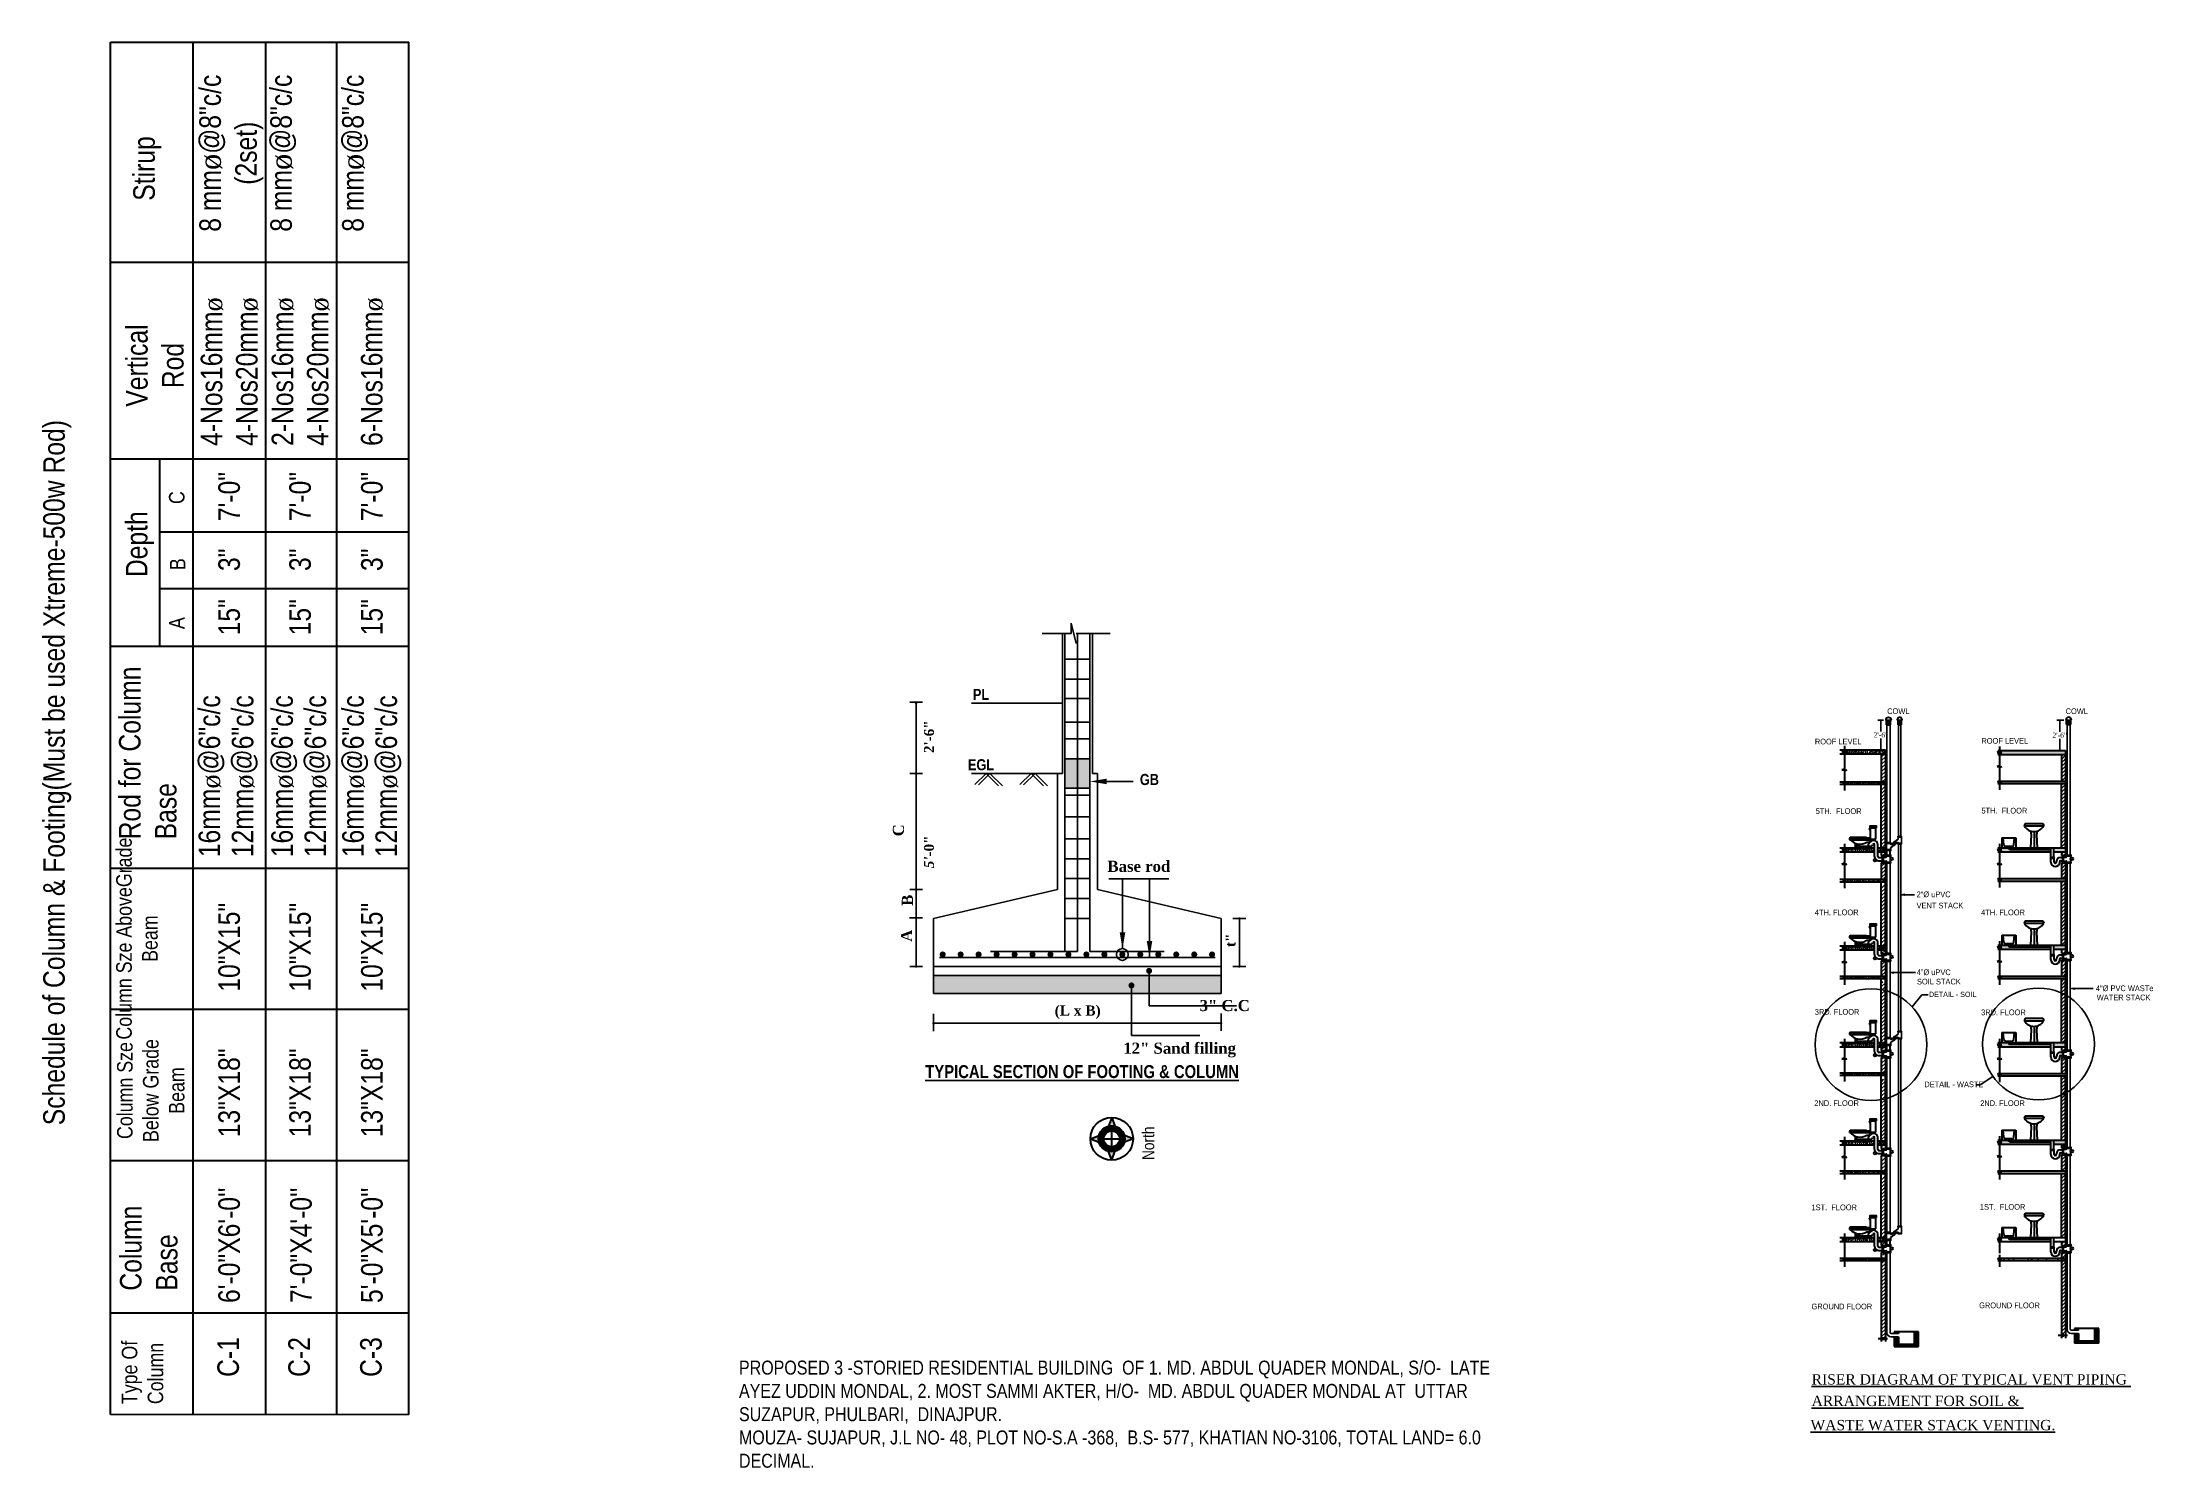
# Model space of a CAD drawing. Header units: inches. Extents: x -54558 to 35158, y -4190 to 41945.
# Drawn here: x 12532 to 14642, y -1617 to -187 of the extents above; entities that cross this region are included whole.
import ezdxf

# ---------------------------------------------------------------- set-up
doc = ezdxf.new("R2010")
doc.units = ezdxf.units.IN
doc.header["$MEASUREMENT"] = 0
doc.layers.get('0').update_dxf_attribs({"true_color": 0xe4c8de})
for name, color, linetype, lineweight in [('Furniture', 42, 'Continuous', 30), ('Hatch', 8, 'Continuous', 13), ('WALL', 250, 'Continuous', 30)]:
    doc.layers.add(name, color=color, linetype=linetype, lineweight=lineweight)
for name, color, linetype in [('line', 162, 'Continuous'), ('sheed', 253, 'Continuous'), ('SS', 3, 'Continuous'), ('text', 142, 'Continuous'), ('VS', 15, 'Continuous'), ('WWS', 11, 'Continuous')]:
    doc.layers.add(name, color=color, linetype=linetype)
doc.layers.add('Print', color=7, linetype='Continuous', true_color=0x000000)
doc.styles.add('LOGO', font='times.ttf', dxfattribs={"width": 0.75, "height": 7})
doc.styles.add('ROMANC', font='romanc')
doc.styles.get("Standard").update_dxf_attribs({"font": 'ARIALN.TTF'})
doc.styles.add('style4', font='times.ttf')
doc.dimstyles.get("Standard").update_dxf_attribs({"dimtxt": 56, "dimasz": 1, "dimexe": 4, "dimexo": 6, "dimgap": 0, "dimtad": 0, "dimtih": 1, "dimtoh": 1, "dimdec": 0, "dimzin": 0, "dimdsep": 46, "dimlunit": 4, "dimtxsty": 'ROMANC', "dimcen": 0.09, "dimclrd": 256, "dimclrt": 256, "dimadec": 0, "dimazin": 0, "dimtfac": 1, "dimtdec": 0, "dimtofl": 0, "dimtmove": 0, "dimatfit": 3, "dimfxl": 1, "dimtolj": 1, "dimtzin": 0, "dimlwd": 25, "dimarcsym": 0})
doc.dimstyles.new('STANDARD$0', dxfattribs={"dimtxt": 2, "dimasz": 1, "dimexe": 3, "dimexo": 2, "dimgap": 1, "dimtad": 1, "dimtih": 1, "dimtoh": 1, "dimzin": 3, "dimdsep": 46, "dimlunit": 4, "dimtxsty": 'LOGO', "dimcen": 0.09, "dimdle": 6, "dimclrd": 256, "dimclre": 256, "dimclrt": 7, "dimadec": 0, "dimazin": 1, "dimtm": 1e-09, "dimtfac": 1, "dimtofl": 0, "dimtmove": 0, "dimatfit": 2, "dimfxl": 1, "dimtolj": 1, "dimtzin": 0, "dimlwd": -1, "dimlwe": -1, "dimarcsym": 0})
pattern_1 = [(45, (3255.0987, 4581.8897), (-1.8269672, 1.8269672), [])]
pattern_2 = [(45, (861.2702, -2544.1317), (-2.3019787, 2.3019787), [])]
pattern_3 = [(45, (861.2702, -2547.4824), (-2.3019787, 2.3019787), [])]

msp = doc.modelspace()

# ---------------------------------------------------------------- texts
at = {"attachment_point": 5}
for s, insert, char_height in [('{\\fArial Narrow|b1|i0|c0|p34;PL}', (13473.74, -841.115), 11.11665), ('{\\fArial Narrow|b1|i0|c0|p34;EGL}', (13473.74, -911.711), 11.11665), ('{\\fArial Narrow|b1|i0|c0|p34;GB}', (13642.545, -926.501), 11.11665), ('{\\fTimes New Roman|b1|i0|c0|p18;Base rod}', (13631.968, -1013.532), 11.11665), ('{\\fTimes New Roman|b1|i0|c0|p18;(L x B)}', (13570.65, -1159.678), 10.19026), ('{\\fTimes New Roman|b1|i0|c0|p18;3" C.C}', (13718.041, -1153.124), 11.11665), ('{\\fTimes New Roman|b1|i0|c0|p18;12" Sand filling}', (13672.853, -1197.63), 11.11665), ('{\\fArial Narrow|b1|i0|c0|p34;\\LTYPICAL SECTION OF FOOTING & COLUMN}', (13575.06, -1219.323), 12.96942)]:
    msp.add_mtext(s, dxfattribs=dict(at, insert=insert, char_height=char_height))
at = {"attachment_point": 5, "rotation": 90}
for s, insert, char_height in [('{\\fTimes New Roman|b1|i0|c0|p18;2\'-6"}', (13421.624, -883.567), 10.00498), ('{\\fTimes New Roman|b1|i0|c0|p18;C}', (13391.014, -977.334), 11.11665), ('{\\fTimes New Roman|b1|i1|c0|p18;5\'\\fTimes New Roman|b1|i0|c0|p18;-0"}', (13421.624, -998.955), 10.00498), ('{\\fTimes New Roman|b1|i0|c0|p18;B}', (13399.936, -1047.443), 11.11665), ('{\\fTimes New Roman|b1|i0|c0|p18;A}', (13399.126, -1083.083), 11.11665), ('{\\fTimes New Roman|b1|i0|c0|p18;t"}', (13723.911, -1087.628), 10.00498)]:
    msp.add_mtext(s, dxfattribs=dict(at, insert=insert, char_height=char_height))
at = {"layer": 'text'}
for s, height, p in [('COWL', 5.6842, (14382.138, -860.809)), ('COWL', 5.6842, (14561.052, -860.809)), ('ROOF LEVEL', 5.6842, (14309.633, -891.259)), ('ROOF LEVEL', 5.6842, (14476.592, -890.518)), ('5TH.  FLOOR', 5.68419, (14310.486, -960.975)), ('5TH.  FLOOR', 5.68419, (14476.604, -960.503)), ('VENT STACK', 5.6842, (14411.599, -1055.644)), ('2"%%C uPVC ', 5.68419, (14411.599, -1044.409)), ('4TH. FLOOR', 5.6842, (14309.541, -1062.483)), ('4TH. FLOOR', 5.6842, (14476.312, -1062.483)), ('4"%%C uPVC ', 5.68419, (14411.707, -1122.51)), ('SOIL STACK', 5.6842, (14411.994, -1131.854)), ('4"%%C PVC WASTe', 5.68419, (14591.361, -1138.566)), ('3RD. FLOOR', 5.6842, (14309.541, -1162.182)), ('DETAIL - SOIL', 5.20878, (14423.98, -1144.412)), ('3RD. FLOOR', 5.6842, (14476.312, -1162.7)), (' WATER STACK', 5.68419, (14590.129, -1147.716)), ('DETAIL - WASTE', 5.68419, (14419.357, -1234.852)), ('2ND. FLOOR', 5.6842, (14309.069, -1253.701)), ('2ND. FLOOR', 5.6842, (14475.367, -1253.701)), ('1ST.  FLOOR', 5.68419, (14306.234, -1358.162)), ('1ST.  FLOOR', 5.68419, (14475.075, -1357.69)), ('GROUND FLOOR', 5.68419, (14306.234, -1457.539)), ('GROUND FLOOR', 5.68419, (14474.342, -1456.404))]:
    msp.add_text(s, height=height, dxfattribs=at).set_placement(p)
at = {"layer": 'text', "color": 0, "style": 'style4'}
for s, p in [('%%URISER DIAGRAM OF TYPICAL VENT PIPING ', (14306.376, -1532.905)), ('%%uARRANGEMENT FOR SOIL & ', (14306.376, -1554.475)), ('%%UWASTE WATER STACK VENTING.', (14305.272, -1578.728))]:
    msp.add_text(s, height=10.33489, dxfattribs=at).set_placement(p)
at = {"layer": 'WALL', "rotation": 90}
for s, insert, char_height, width, attachment_point in [('8 mm{\\fBookman Old Style|b0|i0|c0|p18;ø}@8"c/c\\P(2set)', (12690.156, -298.642), 21.6, 204.15671, 2), ('8 mm{\\fBookman Old Style|b0|i0|c0|p18;ø}@8"c/c', (12761.256, -298.642), 21.6, 204.15671, 2), ('8 mm{\\fBookman Old Style|b0|i0|c0|p18;ø}@8"c/c', (12833.256, -298.642), 21.6, 204.15671, 2), ('Stirup', (12623.914, -346.283), 21.6, 121.5, 1), ('4-Nos16mm{\\fBookman Old Style|b0|i0|c0|p18;\\H0.875x;ø}', (12691.515, -592.028), 21.6, 121.5, 1), ('4-Nos20mm{\\fBookman Old Style|b0|i0|c0|p18;\\H0.875x;ø}', (12726.906, -592.028), 21.6, 121.5, 1), ('2-Nos16mm{\\fBookman Old Style|b0|i0|c0|p18;\\H0.875x;ø}', (12762.615, -592.028), 21.6, 121.5, 1), ('4-Nos20mm{\\fBookman Old Style|b0|i0|c0|p18;\\H0.875x;ø}', (12798.006, -592.028), 21.6, 121.5, 1), ('6-Nos16mm{\\fBookman Old Style|b0|i0|c0|p18;\\H0.875x;ø}', (12852.145, -592.028), 21.6, 121.5, 1), ('Vertical Rod ', (12616.716, -511.485), 21.6, 121.5, 2), ('{\\C7;Schedule of Column & Footing(Must be used Xtreme-500w Rod)}', (12533.645, -919.54), 21.6, 921.90762, 2), ('7\'-0"', (12709.198, -642.819), 21.6, 76.27066, 2), ('7\'-0"', (12780.298, -642.819), 21.6, 76.27066, 2), ('7\'-0"', (12852.298, -642.819), 21.6, 76.27066, 2), ('C', (12659.698, -650.34), 15.582, 14.98073, 1), ('Depth', (12616.498, -723.569), 21.6, 121.5, 1), ('B', (12660.598, -716.547), 15.582, 14.98073, 1), ('3"', (12709.198, -706.212), 21.6, 36.55073, 2), ('3"', (12780.298, -706.212), 21.6, 36.55073, 2), ('3"', (12852.298, -706.212), 21.6, 36.55073, 2), ('15"', (12709.198, -763.803), 21.6, 42.09091, 2), ('15"', (12780.298, -763.803), 21.6, 42.09091, 2), ('15"', (12852.298, -763.803), 21.6, 42.09091, 2), ('A', (12659.698, -775.668), 15.582, 14.98073, 1), ('Rod for Column Base', (12609.589, -986.47), 21.6, 190.24195, 1), ('16mm{\\fBookman Old Style|b0|i0|c0|p18;\\H0.875x;ø}@6"c/c', (12689.398, -1004.316), 21.6, 121.5, 1), ('12mm{\\fBookman Old Style|b0|i0|c0|p18;\\H0.875x;ø}@6"c/c', (12722.698, -1004.316), 21.6, 121.5, 1), ('16mm{\\fBookman Old Style|b0|i0|c0|p18;\\H0.875x;ø}@6"c/c', (12762.298, -1004.316), 21.6, 121.5, 1), ('12mm{\\fBookman Old Style|b0|i0|c0|p18;\\H0.875x;ø}@6"c/c', (12795.598, -1004.316), 21.6, 121.5, 1), ('16mm{\\fBookman Old Style|b0|i0|c0|p18;\\H0.875x;ø}@6"c/c', (12833.398, -1004.316), 21.6, 121.5, 1), ('12mm{\\fBookman Old Style|b0|i0|c0|p18;\\H0.875x;ø}@6"c/c', (12866.698, -1004.316), 21.6, 121.5, 1), ('Column Sze AboveGrade \\PBeam', (12606.799, -1085.937), 15.58238, 190.99201, 2), ('10"X15"', (12709.198, -1139.148), 21.6, 121.5, 1), ('10"X15"', (12780.298, -1139.148), 21.6, 121.5, 1), ('10"X15"', (12852.298, -1139.148), 21.6, 121.5, 1), ('Column Sze \\PBelow Grade \\PBeam', (12607.672, -1238.211), 15.58238, 190.99201, 2), ('13"X18"', (12709.198, -1285.122), 21.6, 121.5, 1), ('13"X18"', (12780.298, -1285.122), 21.6, 121.5, 1), ('13"X18"', (12852.298, -1285.122), 21.6, 121.5, 1), ('North', (13635.355, -1307.907), 12, 47.10669, 1), ('6\'-0"X6\'-0\'\'', (12709.198, -1451.198), 21.6, 121.5, 1), ('7\'-0"X4\'-0\'\'', (12781.198, -1451.198), 21.6, 121.5, 1), ('5\'-0"X5\'-0\'\'', (12852.298, -1451.198), 21.6, 121.5, 1), ('Column\\PBase', (12610.595, -1438.798), 21.6, 121.5, 1), ('Type Of\\PColumn', (12612.382, -1552.572), 15.5824, 119.75611, 1), ('C-1', (12708.231, -1505.339), 21.6, 34.0741, 2), ('C-2', (12779.331, -1505.339), 21.6, 34.0741, 2), ('C-3', (12851.331, -1505.339), 21.6, 34.0741, 2)]:
    msp.add_mtext(s, dxfattribs=dict(at, insert=insert, char_height=char_height, width=width, attachment_point=attachment_point))
at = {"layer": 'WALL', "insert": (13231.133, -1508.957), "char_height": 14, "width": 768.28511, "attachment_point": 1}
msp.add_mtext('PROPOSED 3 -STORIED RESIDENTIAL BUILDING  OF 1. MD. ABDUL QUADER MONDAL, S/O-  LATE AYEZ UDDIN MONDAL, 2. MOST SAMMI AKTER, H/O-  MD. ABDUL QUADER MONDAL AT  UTTAR SUZAPUR, PHULBARI,  DINAJPUR. \\PMOUZA- SUJAPUR, J.L NO- 48, PLOT NO-S.A -368,  B.S- 577, KHATIAN NO-3106, TOTAL LAND= 6.0 DECIMAL.', dxfattribs=at)

# ---------------------------------------------------------------- blocks, each defined once
blk = doc.blocks.new('Sink - Pedestal elevation')
for p, q in [((-11, 30), (-12, 27)), ((-12, 27), (12, 27)), ((-11, 30), (11, 30)), ((11, 30), (12, 27)), ((-4, 0), (-3, 16)), ((-4, 0), (4, 0)), ((-3, 16), (-3.7523, 20.5139)), ((0, 20), (0, 0)), ((3.7527, 20.5157), (3, 16)), ((3, 16), (4, 0))]:
    blk.add_line(p, q)
blk.add_arc((0, 33.7857), 13.7857, 209.4871, 330.5129)
blk = doc.blocks.new('*D537')
at = {"layer": 'sheed', "ltscale": 10}
for p, q in [((14378.6, -867.1), (14372.8, -867.1)), ((14375.8, -868.1), (14375.8, -878.3)), ((14375.8, -895.6), (14375.8, -885.4)), ((14378.3, -896.6), (14372.8, -896.6))]:
    blk.add_line(p, q, dxfattribs=at)
for points in [[(14375.7, -868.1), (14376, -868.1), (14375.8, -867.1)], [(14375.7, -895.6), (14376, -895.6), (14375.8, -896.6)]]:
    blk.add_solid(points, dxfattribs=at)
at = {"layer": 'sheed', "color": 7, "ltscale": 10, "insert": (14375.8, -881.8), "char_height": 5, "attachment_point": 5, "style": 'style4'}
blk.add_mtext('\\A1;2\'-6"', dxfattribs=at)
blk = doc.blocks.new('*D538')
at = {"layer": 'sheed', "ltscale": 10}
for p, q in [((14559.2, -867), (14552.1, -867)), ((14555.1, -868), (14555.1, -878.6)), ((14555.1, -896.2), (14555.1, -885.6)), ((14558.9, -897.2), (14552.1, -897.2))]:
    blk.add_line(p, q, dxfattribs=at)
for points in [[(14555, -868), (14555.3, -868), (14555.1, -867)], [(14555, -896.2), (14555.3, -896.2), (14555.1, -897.2)]]:
    blk.add_solid(points, dxfattribs=at)
at = {"layer": 'sheed', "color": 7, "ltscale": 10, "insert": (14555.1, -882.1), "char_height": 5, "attachment_point": 5, "style": 'style4'}
blk.add_mtext('\\A1;2\'-6"', dxfattribs=at)

# ---------------------------------------------------------------- dimensions: what is measured, and where the dimension line sits
at = {"layer": 'sheed', "ltscale": 10}
for base, p1, p2, picture, middle in [((14375.85, -867.08), (14380.286, -896.557), (14380.627, -867.08), '*D537', (14375.85, -881.819)), ((14555.118, -897.235), (14561.225, -866.955), (14560.883, -897.235), '*D538', (14555.118, -882.095))]:
    dim = msp.add_linear_dim(base=base, p1=p1, p2=p2, angle=90, text='2\'-6"', dimstyle='STANDARD$0', override={"dimtxt": 5, "dimtxsty": 'style4'}, dxfattribs=at)
    dim.commit()
    dim.dimension.update_dxf_attribs({"geometry": picture, "text_midpoint": middle, "dimtype": 160})

# ---------------------------------------------------------------- hatches: boundary and pattern name
msp.add_hatch(color=256).paths.add_polyline_path([(13582.861, -905.755), (13557.849, -905.755), (13557.849, -935.121), (13582.861, -935.121)])
h = msp.add_hatch()
h.set_pattern_fill('AR-SAND', color=256, scale=3.001494, style=0)
h.set_pattern_definition([(37.5, (1387.0183, -3557.947), (-0.1890742, 5.7833503), [0, -4.5622711, 0, -5.10254, 0, -4.877428]), (7.5, (1387.018, -3557.947), (5.3119745, 8.470655), [0, -2.4612252, 0, -4.112047, 0, -1.5757844]), (327.5, (1383.3264, -3557.947), (9.3470786, 0.0169856), [0, -1.500747, 0, -5.4026895, 0, -7.0535113]), (317.5, (1383.3264, -3557.947), (9.0228715, 2.634338), [0, -0.7503735, 0, -3.5417631, 0, -4.0520171])])
h.paths.add_polyline_path([(13714.353, -1140.872), (13714.353, -1122.863), (13426.209, -1122.863), (13426.209, -1140.872)])
at = {"layer": 'Hatch'}
h = msp.add_hatch(dxfattribs=at)
h.set_pattern_fill('AR-CONC', color=256, scale=0.406936, style=0)
h.set_pattern_definition([(50, (10084.0073, -3066.5274), (2.9187912, -0.2553611), [0.3052021, -3.3572235]), (355, (10084.0073, -3066.5274), (-0.5646294, 3.060942), [0.2441617, -2.6857788]), (100.4514, (10084.2505, -3066.5487), (2.354164, 2.805579), [0.2593819, -2.853201]), (46.1842, (10084.0073, -3065.7136), (4.34299, -0.6735568), [0.4578032, -5.0358353]), (96.6356, (10084.3692, -3065.7697), (3.8034807, 3.964038), [0.389073, -4.2798007]), (351.1842, (10084.0073, -3065.7136), (3.8034776, 3.964041), [0.3662426, -4.0286682]), (21, (10084.4142, -3065.917), (2.4290308, -1.638402), [0.3052021, -3.3572235]), (326, (10084.4142, -3065.917), (0.9901381, 2.950898), [0.2441617, -2.6857788]), (71.4514, (10084.6167, -3066.0536), (3.4191699, 1.3124933), [0.2593819, -2.853201]), (37.5, (10084.0073, -3066.5274), (0.04948285, 1.35466554), [0, -2.6532239, 0, -2.72647243, 0, -2.6959522]), (7.5, (10084.0073, -3066.5274), (1.07052514, 1.60500397), [0, -1.5544962, 0, -2.5921835, 0, -1.02751386]), (327.5, (10083.0998, -3066.5274), (2.17231665, -0.09178393), [0, -1.01734046, 0, -3.1741022, 0, -4.2117895]), (317.5, (10082.693, -3066.5274), (2.37319554, 0.4073634), [0, -1.3225426, 0, -2.1079294, 0, -2.99098095])])
h.paths.add_polyline_path([(14380.286, -900.627), (14380.286, -896.557), (14339.327, -896.557), (14339.327, -897.838), (14336.825, -898.605), (14341.529, -898.634), (14339.327, -899.488), (14339.327, -900.627)])
h = msp.add_hatch(dxfattribs=at)
h.set_pattern_fill('AR-CONC', color=256, scale=0.406936, style=0)
h.set_pattern_definition([(50, (10139.7736, -3070.5483), (2.9187912, -0.2553611), [0.3052021, -3.3572235]), (355, (10139.7736, -3070.5483), (-0.5646294, 3.060942), [0.2441617, -2.6857788]), (100.4514, (10140.017, -3070.5696), (2.354164, 2.805579), [0.2593819, -2.853201]), (46.1842, (10139.7736, -3069.7345), (4.34299, -0.6735568), [0.4578032, -5.0358353]), (96.6356, (10140.1356, -3069.7906), (3.8034807, 3.964038), [0.389073, -4.2798007]), (351.1842, (10139.7736, -3069.7345), (3.8034776, 3.964041), [0.3662426, -4.0286682]), (21, (10140.1806, -3069.938), (2.4290308, -1.638402), [0.3052021, -3.3572235]), (326, (10140.1806, -3069.938), (0.9901381, 2.950898), [0.2441617, -2.6857788]), (71.4514, (10140.383, -3070.0745), (3.4191699, 1.3124933), [0.2593819, -2.853201]), (37.5, (10139.7736, -3070.5483), (0.04948285, 1.35466554), [0, -2.6532239, 0, -2.72647243, 0, -2.6959522]), (7.5, (10139.7736, -3070.5483), (1.07052514, 1.60500397), [0, -1.5544962, 0, -2.5921835, 0, -1.02751386]), (327.5, (10138.8662, -3070.5483), (2.17231665, -0.09178393), [0, -1.01734046, 0, -3.17410223, 0, -4.2117895]), (317.5, (10138.4592, -3070.5483), (2.37319554, 0.4073634), [0, -1.3225426, 0, -2.1079294, 0, -2.99098095])])
h.paths.add_polyline_path([(14533.198, -897.235), (14494.844, -897.235), (14494.844, -898.515), (14492.342, -899.283), (14497.046, -899.311), (14494.844, -900.166), (14494.844, -901.304), (14560.883, -901.304), (14560.883, -897.235)])
h = msp.add_hatch(dxfattribs=at)
h.set_pattern_fill('AR-CONC', color=256, scale=0.406936, style=0)
h.set_pattern_definition([(50, (10033.875, -2567.026), (2.9187912, -0.2553611), [0.3052021, -3.3572235]), (355, (10033.875, -2567.026), (-0.5646294, 3.060942), [0.2441617, -2.6857788]), (100.4514, (10034.1182, -2567.0473), (2.354164, 2.805579), [0.2593819, -2.853201]), (46.1842, (10033.875, -2566.212), (4.34299, -0.6735568), [0.457803, -5.0358353]), (96.6356, (10034.237, -2566.2682), (3.8034807, 3.964038), [0.389073, -4.2798007]), (351.1842, (10033.875, -2566.212), (3.8034776, 3.964041), [0.3662426, -4.0286682]), (21, (10034.2819, -2566.4156), (2.4290308, -1.638402), [0.3052021, -3.3572235]), (326, (10034.282, -2566.4156), (0.9901381, 2.950898), [0.2441617, -2.6857788]), (71.4514, (10034.4843, -2566.552), (3.4191699, 1.3124933), [0.2593819, -2.853201]), (37.5, (10033.8749, -2567.026), (0.04948285, 1.35466554), [0, -2.6532239, 0, -2.7264724, 0, -2.6959522]), (7.5, (10033.875, -2567.026), (1.07052514, 1.60500397), [0, -1.5544962, 0, -2.5921835, 0, -1.02751386]), (327.5, (10032.9675, -2567.026), (2.17231665, -0.09178393), [0, -1.01734046, 0, -3.1741022, 0, -4.2117895]), (317.5, (10032.5605, -2567.026), (2.37319554, 0.4073634), [0, -1.3225426, 0, -2.1079294, 0, -2.99098095])])
h.paths.add_polyline_path([(14339.327, -928.825), (14339.327, -929.165), (14337.326, -929.779), (14341.088, -929.802), (14339.327, -930.485), (14339.327, -931.267), (14380.286, -931.267), (14380.286, -928.825)])
h = msp.add_hatch(dxfattribs=at)
h.set_pattern_fill('AR-CONC', color=256, scale=0.406936, style=0)
h.set_pattern_definition([(50, (10214.4724, -2566.363), (2.9187912, -0.2553611), [0.3052021, -3.3572235]), (355, (10214.4724, -2566.363), (-0.5646294, 3.060942), [0.2441617, -2.6857788]), (100.4514, (10214.7157, -2566.3843), (2.354164, 2.805579), [0.2593819, -2.853201]), (46.1842, (10214.4724, -2565.549), (4.34299, -0.6735568), [0.457803, -5.0358353]), (96.6356, (10214.8344, -2565.6053), (3.8034807, 3.964038), [0.389073, -4.2798007]), (351.1842, (10214.4724, -2565.549), (3.8034776, 3.964041), [0.3662426, -4.0286682]), (21, (10214.8794, -2565.7526), (2.4290308, -1.638402), [0.3052021, -3.3572235]), (326, (10214.8794, -2565.7526), (0.9901381, 2.950898), [0.2441617, -2.6857788]), (71.4514, (10215.0818, -2565.889), (3.4191699, 1.3124933), [0.2593819, -2.853201]), (37.5, (10214.4724, -2566.363), (0.04948285, 1.35466554), [0, -2.6532239, 0, -2.7264724, 0, -2.6959522]), (7.5, (10214.4724, -2566.363), (1.07052514, 1.60500397), [0, -1.5544962, 0, -2.5921835, 0, -1.02751386]), (327.5, (10213.565, -2566.363), (2.17231665, -0.09178393), [0, -1.01734046, 0, -3.1741022, 0, -4.2117895]), (317.5, (10213.158, -2566.363), (2.37319554, 0.4073634), [0, -1.3225426, 0, -2.1079294, 0, -2.99098095])])
h.paths.add_polyline_path([(14494.844, -928.162), (14494.844, -928.502), (14492.843, -929.116), (14496.605, -929.139), (14494.844, -929.822), (14494.844, -930.604), (14560.883, -930.604), (14560.883, -928.162)])
h = msp.add_hatch(dxfattribs=at)
h.set_pattern_fill('AR-CONC', color=256, scale=0.406936, style=0)
h.set_pattern_definition([(50, (10033.875, -2664.0205), (2.9187912, -0.2553611), [0.3052021, -3.3572235]), (355, (10033.875, -2664.0205), (-0.5646294, 3.060942), [0.2441617, -2.6857788]), (100.4514, (10034.1182, -2664.0418), (2.354164, 2.805579), [0.2593819, -2.853201]), (46.1842, (10033.875, -2663.2066), (4.34299, -0.6735568), [0.457803, -5.0358353]), (96.6356, (10034.237, -2663.2628), (3.8034807, 3.964038), [0.389073, -4.2798007]), (351.1842, (10033.875, -2663.2066), (3.8034776, 3.964041), [0.3662426, -4.0286682]), (21, (10034.2819, -2663.41), (2.4290308, -1.638402), [0.3052021, -3.3572235]), (326, (10034.282, -2663.41), (0.9901381, 2.950898), [0.2441617, -2.6857788]), (71.4514, (10034.4843, -2663.5466), (3.4191699, 1.3124933), [0.2593819, -2.853201]), (37.5, (10033.8749, -2664.0205), (0.04948285, 1.35466554), [0, -2.6532239, 0, -2.7264724, 0, -2.6959522]), (7.5, (10033.875, -2664.0205), (1.07052514, 1.60500397), [0, -1.5544962, 0, -2.5921835, 0, -1.02751386]), (327.5, (10032.9675, -2664.0205), (2.17231665, -0.09178393), [0, -1.01734046, 0, -3.1741022, 0, -4.2117895]), (317.5, (10032.5605, -2664.0205), (2.37319554, 0.4073634), [0, -1.3225426, 0, -2.1079294, 0, -2.99098095])])
h.paths.add_polyline_path([(14369.489, -998.962), (14369.489, -994.892), (14352.601, -994.892), (14339.327, -994.892), (14339.327, -996.173), (14336.825, -996.94), (14341.529, -996.969), (14339.327, -997.823), (14339.327, -998.962)])
h.paths.add_polyline_path([(14372.745, -994.892), (14372.745, -998.962), (14380.286, -998.962), (14380.286, -994.892)])
h = msp.add_hatch(dxfattribs=at)
h.set_pattern_fill('LINE', color=256, scale=26.043916, angle=45, style=0)
h.set_pattern_definition([(45, (861.2702, -2544.1317), (-2.3019787, 2.3019787), [])])
h.paths.add_polyline_path([(14380.286, -998.962), (14376.216, -998.962), (14376.216, -1002.763), (14380.286, -1002.763)])
h = msp.add_hatch(dxfattribs=at)
h.set_pattern_fill('AR-CONC', color=256, scale=0.406936, style=0)
h.set_pattern_definition([(50, (9797.6207, -2868.6334), (2.9187912, -0.2553611), [0.3052021, -3.3572235]), (355, (9797.6207, -2868.6334), (-0.5646294, 3.060942), [0.2441617, -2.6857788]), (100.4514, (9797.864, -2868.6547), (2.354164, 2.805579), [0.2593819, -2.853201]), (46.1842, (9797.6207, -2867.8195), (4.34299, -0.6735568), [0.4578032, -5.0358353]), (96.6356, (9797.9826, -2867.8757), (3.8034807, 3.964038), [0.389073, -4.2798007]), (351.1842, (9797.6207, -2867.8195), (3.8034776, 3.964041), [0.3662426, -4.0286682]), (21, (9798.0277, -2868.023), (2.4290308, -1.638402), [0.3052021, -3.3572235]), (326, (9798.0277, -2868.023), (0.9901381, 2.950898), [0.2441617, -2.6857788]), (71.4514, (9798.23, -2868.1595), (3.4191699, 1.3124933), [0.2593819, -2.853201]), (37.5, (9797.6207, -2868.6334), (0.04948285, 1.35466554), [0, -2.6532239, 0, -2.72647243, 0, -2.6959522]), (7.5, (9797.6207, -2868.6334), (1.07052514, 1.60500397), [0, -1.5544962, 0, -2.5921835, 0, -1.02751386]), (327.5, (9796.7132, -2868.6334), (2.17231665, -0.09178393), [0, -1.01734046, 0, -3.17410223, 0, -4.2117895]), (317.5, (9796.3063, -2868.6334), (2.37319554, 0.4073634), [0, -1.3225426, 0, -2.1079294, 0, -2.99098095])])
h.paths.add_polyline_path([(14560.883, -998.969), (14560.883, -994.899), (14549.159, -994.899), (14549.159, -998.969)])
h.paths.add_polyline_path([(14546.31, -998.969), (14546.31, -996.527), (14504.757, -996.527, -0.41421356), (14503.129, -994.899), (14494.844, -994.899), (14494.844, -996.18), (14492.342, -996.947), (14497.046, -996.976), (14494.844, -997.83), (14494.844, -998.969)])
h.paths.add_polyline_path([(14504.35, -994.899, 0.41421356), (14504.757, -995.306), (14546.31, -995.306), (14546.31, -994.899)], flags=17)
h = msp.add_hatch(dxfattribs=at)
h.set_pattern_fill('AR-CONC', color=256, scale=0.406936, style=0)
h.set_pattern_definition([(50, (10033.875, -2664.6907), (2.9187912, -0.2553611), [0.3052021, -3.3572235]), (355, (10033.875, -2664.6907), (-0.5646294, 3.060942), [0.2441617, -2.6857788]), (100.4514, (10034.1182, -2664.712), (2.354164, 2.805579), [0.2593819, -2.853201]), (46.1842, (10033.875, -2663.8768), (4.34299, -0.6735568), [0.457803, -5.0358353]), (96.6356, (10034.237, -2663.933), (3.8034807, 3.964038), [0.389073, -4.2798007]), (351.1842, (10033.875, -2663.877), (3.8034776, 3.964041), [0.3662426, -4.0286682]), (21, (10034.2819, -2664.0803), (2.4290308, -1.638402), [0.3052021, -3.3572235]), (326, (10034.282, -2664.0803), (0.9901381, 2.950898), [0.2441617, -2.6857788]), (71.4514, (10034.4843, -2664.2168), (3.4191699, 1.3124933), [0.2593819, -2.853201]), (37.5, (10033.8749, -2664.6907), (0.04948285, 1.35466554), [0, -2.6532239, 0, -2.7264724, 0, -2.6959522]), (7.5, (10033.875, -2664.6907), (1.07052514, 1.60500397), [0, -1.5544962, 0, -2.5921835, 0, -1.02751386]), (327.5, (10032.9675, -2664.6907), (2.17231665, -0.09178393), [0, -1.01734046, 0, -3.1741022, 0, -4.2117895]), (317.5, (10032.5605, -2664.6907), (2.37319554, 0.4073634), [0, -1.3225426, 0, -2.1079294, 0, -2.99098095])])
h.paths.add_polyline_path([(14339.327, -1026.49), (14339.327, -1026.83), (14337.326, -1027.444), (14341.088, -1027.466), (14339.327, -1028.15), (14339.327, -1028.931), (14380.286, -1028.931), (14380.286, -1026.49)])
h = msp.add_hatch(dxfattribs=at)
h.set_pattern_fill('AR-CONC', color=256, scale=0.406936, style=0)
h.set_pattern_definition([(50, (10214.4724, -2664.0277), (2.9187912, -0.2553611), [0.3052021, -3.3572235]), (355, (10214.4724, -2664.0277), (-0.5646294, 3.060942), [0.2441617, -2.6857788]), (100.4514, (10214.7157, -2664.049), (2.354164, 2.805579), [0.2593819, -2.853201]), (46.1842, (10214.4724, -2663.2138), (4.34299, -0.6735568), [0.457803, -5.0358353]), (96.6356, (10214.8344, -2663.27), (3.8034807, 3.964038), [0.389073, -4.2798007]), (351.1842, (10214.4724, -2663.214), (3.8034776, 3.964041), [0.3662426, -4.0286682]), (21, (10214.8794, -2663.4173), (2.4290308, -1.638402), [0.3052021, -3.3572235]), (326, (10214.8794, -2663.4173), (0.9901381, 2.950898), [0.2441617, -2.6857788]), (71.4514, (10215.0818, -2663.5538), (3.4191699, 1.3124933), [0.2593819, -2.853201]), (37.5, (10214.4724, -2664.0277), (0.04948285, 1.35466554), [0, -2.6532239, 0, -2.7264724, 0, -2.6959522]), (7.5, (10214.4724, -2664.0277), (1.07052514, 1.60500397), [0, -1.5544962, 0, -2.5921835, 0, -1.02751386]), (327.5, (10213.565, -2664.0277), (2.17231665, -0.09178393), [0, -1.01734046, 0, -3.1741022, 0, -4.2117895]), (317.5, (10213.158, -2664.0277), (2.37319554, 0.4073634), [0, -1.3225426, 0, -2.1079294, 0, -2.99098095])])
h.paths.add_polyline_path([(14494.844, -1025.827), (14494.844, -1026.167), (14492.843, -1026.781), (14496.605, -1026.803), (14494.844, -1027.487), (14494.844, -1028.268), (14560.883, -1028.268), (14560.883, -1025.827)])
h = msp.add_hatch(dxfattribs=at)
h.set_pattern_fill('AR-CONC', color=256, scale=0.406936, style=0)
h.set_pattern_definition([(50, (10033.875, -2762.3554), (2.9187912, -0.2553611), [0.3052021, -3.3572235]), (355, (10033.875, -2762.3554), (-0.5646294, 3.060942), [0.2441617, -2.6857788]), (100.4514, (10034.1182, -2762.3766), (2.354164, 2.805579), [0.2593819, -2.853201]), (46.1842, (10033.875, -2761.5415), (4.34299, -0.6735568), [0.457803, -5.0358353]), (96.6356, (10034.237, -2761.5976), (3.8034807, 3.964038), [0.389073, -4.2798007]), (351.1842, (10033.875, -2761.5415), (3.8034776, 3.964041), [0.3662426, -4.0286682]), (21, (10034.2819, -2761.745), (2.4290308, -1.638402), [0.3052021, -3.3572235]), (326, (10034.282, -2761.745), (0.9901381, 2.950898), [0.2441617, -2.6857788]), (71.4514, (10034.4843, -2761.8815), (3.4191699, 1.3124933), [0.2593819, -2.853201]), (37.5, (10033.8749, -2762.3554), (0.04948285, 1.35466554), [0, -2.6532239, 0, -2.7264724, 0, -2.6959522]), (7.5, (10033.875, -2762.3554), (1.07052514, 1.60500397), [0, -1.5544962, 0, -2.5921835, 0, -1.02751386]), (327.5, (10032.9675, -2762.3554), (2.17231665, -0.09178393), [0, -1.01734046, 0, -3.1741022, 0, -4.2117895]), (317.5, (10032.5605, -2762.3554), (2.37319554, 0.4073634), [0, -1.3225426, 0, -2.1079294, 0, -2.99098095])])
h.paths.add_polyline_path([(14369.489, -1097.297), (14369.489, -1093.227), (14352.601, -1093.227), (14339.327, -1093.227), (14339.327, -1094.508), (14336.825, -1095.275), (14341.529, -1095.304), (14339.327, -1096.158), (14339.327, -1097.297)])
h.paths.add_polyline_path([(14372.745, -1093.227), (14372.745, -1097.297), (14380.286, -1097.297), (14380.286, -1093.227)])
h = msp.add_hatch(dxfattribs=at)
h.set_pattern_fill('AR-CONC', color=256, scale=0.406936, style=0)
h.set_pattern_definition([(50, (9797.6207, -2966.298), (2.9187912, -0.2553611), [0.3052021, -3.3572235]), (355, (9797.6207, -2966.298), (-0.5646294, 3.060942), [0.2441617, -2.6857788]), (100.4514, (9797.864, -2966.3194), (2.354164, 2.805579), [0.2593819, -2.853201]), (46.1842, (9797.6207, -2965.4842), (4.34299, -0.6735568), [0.4578032, -5.0358353]), (96.6356, (9797.9826, -2965.5404), (3.8034807, 3.964038), [0.389073, -4.2798007]), (351.1842, (9797.6207, -2965.4842), (3.8034776, 3.964041), [0.3662426, -4.0286682]), (21, (9798.0277, -2965.6877), (2.4290308, -1.638402), [0.3052021, -3.3572235]), (326, (9798.0277, -2965.6877), (0.9901381, 2.950898), [0.2441617, -2.6857788]), (71.4514, (9798.23, -2965.8242), (3.4191699, 1.3124933), [0.2593819, -2.853201]), (37.5, (9797.6207, -2966.2981), (0.04948285, 1.35466554), [0, -2.6532239, 0, -2.72647243, 0, -2.6959522]), (7.5, (9797.6207, -2966.2981), (1.07052514, 1.60500397), [0, -1.5544962, 0, -2.5921835, 0, -1.02751386]), (327.5, (9796.7132, -2966.2981), (2.17231665, -0.09178393), [0, -1.01734046, 0, -3.17410223, 0, -4.2117895]), (317.5, (9796.3063, -2966.2981), (2.37319554, 0.4073634), [0, -1.3225426, 0, -2.1079294, 0, -2.99098095])])
h.paths.add_polyline_path([(14560.883, -1096.634), (14560.883, -1092.564), (14549.159, -1092.564), (14549.159, -1096.634)])
h.paths.add_polyline_path([(14546.31, -1096.634), (14546.31, -1094.192), (14504.757, -1094.192, -0.41421356), (14503.129, -1092.564), (14494.844, -1092.564), (14494.844, -1093.845), (14492.342, -1094.612), (14497.046, -1094.641), (14494.844, -1095.495), (14494.844, -1096.634)])
h.paths.add_polyline_path([(14504.35, -1092.564, 0.41421356), (14504.757, -1092.971), (14546.31, -1092.971), (14546.31, -1092.564)], flags=17)
h = msp.add_hatch(dxfattribs=at)
h.set_pattern_fill('LINE', color=256, scale=26.043916, angle=45, style=0)
h.set_pattern_definition(pattern_3)
h.paths.add_polyline_path([(14560.883, -1096.634), (14556.814, -1096.634), (14556.814, -1100.435), (14560.883, -1100.435)])
h = msp.add_hatch(dxfattribs=at)
h.set_pattern_fill('LINE', color=256, scale=26.043916, angle=45, style=0)
h.set_pattern_definition([(45, (861.2702, -2544.802), (-2.3019787, 2.3019787), [])])
h.paths.add_polyline_path([(14380.286, -1097.297), (14376.216, -1097.297), (14376.216, -1101.098), (14380.286, -1101.098)])
h = msp.add_hatch(dxfattribs=at)
h.set_pattern_fill('AR-CONC', color=256, scale=0.406936, style=0)
h.set_pattern_definition([(50, (10033.875, -2761.6852), (2.9187912, -0.2553611), [0.3052021, -3.3572235]), (355, (10033.875, -2761.6852), (-0.5646294, 3.060942), [0.2441617, -2.6857788]), (100.4514, (10034.1182, -2761.7065), (2.354164, 2.805579), [0.2593819, -2.853201]), (46.1842, (10033.875, -2760.8713), (4.34299, -0.6735568), [0.457803, -5.0358353]), (96.6356, (10034.237, -2760.9275), (3.8034807, 3.964038), [0.389073, -4.2798007]), (351.1842, (10033.875, -2760.8713), (3.8034776, 3.964041), [0.3662426, -4.0286682]), (21, (10034.2819, -2761.0748), (2.4290308, -1.638402), [0.3052021, -3.3572235]), (326, (10034.282, -2761.0748), (0.9901381, 2.950898), [0.2441617, -2.6857788]), (71.4514, (10034.4843, -2761.2113), (3.4191699, 1.3124933), [0.2593819, -2.853201]), (37.5, (10033.8749, -2761.6852), (0.04948285, 1.35466554), [0, -2.6532239, 0, -2.7264724, 0, -2.6959522]), (7.5, (10033.875, -2761.6852), (1.07052514, 1.60500397), [0, -1.5544962, 0, -2.5921835, 0, -1.02751386]), (327.5, (10032.9675, -2761.6852), (2.17231665, -0.09178393), [0, -1.01734046, 0, -3.1741022, 0, -4.2117895]), (317.5, (10032.5605, -2761.6852), (2.37319554, 0.4073634), [0, -1.3225426, 0, -2.1079294, 0, -2.99098095])])
h.paths.add_polyline_path([(14339.327, -1123.484), (14339.327, -1123.824), (14337.326, -1124.438), (14341.088, -1124.461), (14339.327, -1125.145), (14339.327, -1125.926), (14380.286, -1125.926), (14380.286, -1123.484)])
h = msp.add_hatch(dxfattribs=at)
h.set_pattern_fill('AR-CONC', color=256, scale=0.406936, style=0)
h.set_pattern_definition([(50, (10214.4724, -2761.6924), (2.9187912, -0.2553611), [0.3052021, -3.3572235]), (355, (10214.4724, -2761.6924), (-0.5646294, 3.060942), [0.2441617, -2.6857788]), (100.4514, (10214.7157, -2761.7137), (2.354164, 2.805579), [0.2593819, -2.853201]), (46.1842, (10214.4724, -2760.8785), (4.34299, -0.6735568), [0.457803, -5.0358353]), (96.6356, (10214.8344, -2760.9346), (3.8034807, 3.964038), [0.389073, -4.2798007]), (351.1842, (10214.4724, -2760.8785), (3.8034776, 3.964041), [0.3662426, -4.0286682]), (21, (10214.8794, -2761.082), (2.4290308, -1.638402), [0.3052021, -3.3572235]), (326, (10214.8794, -2761.082), (0.9901381, 2.950898), [0.2441617, -2.6857788]), (71.4514, (10215.0818, -2761.2185), (3.4191699, 1.3124933), [0.2593819, -2.853201]), (37.5, (10214.4724, -2761.6924), (0.04948285, 1.35466554), [0, -2.6532239, 0, -2.7264724, 0, -2.6959522]), (7.5, (10214.4724, -2761.6924), (1.07052514, 1.60500397), [0, -1.5544962, 0, -2.5921835, 0, -1.02751386]), (327.5, (10213.565, -2761.6924), (2.17231665, -0.09178393), [0, -1.01734046, 0, -3.1741022, 0, -4.2117895]), (317.5, (10213.158, -2761.6924), (2.37319554, 0.4073634), [0, -1.3225426, 0, -2.1079294, 0, -2.99098095])])
h.paths.add_polyline_path([(14494.844, -1123.491), (14494.844, -1123.831), (14492.843, -1124.445), (14496.605, -1124.468), (14494.844, -1125.152), (14494.844, -1125.933), (14560.883, -1125.933), (14560.883, -1123.491)])
h = msp.add_hatch(dxfattribs=at)
h.set_pattern_fill('AR-CONC', color=256, scale=0.406936, style=0)
h.set_pattern_definition([(50, (10033.875, -2859.35), (2.9187912, -0.2553611), [0.3052021, -3.3572235]), (355, (10033.875, -2859.35), (-0.5646294, 3.060942), [0.2441617, -2.6857788]), (100.4514, (10034.1182, -2859.3712), (2.354164, 2.805579), [0.2593819, -2.853201]), (46.1842, (10033.875, -2858.536), (4.34299, -0.6735568), [0.457803, -5.0358353]), (96.6356, (10034.237, -2858.592), (3.8034807, 3.964038), [0.389073, -4.2798007]), (351.1842, (10033.875, -2858.536), (3.8034776, 3.964041), [0.3662426, -4.0286682]), (21, (10034.2819, -2858.7395), (2.4290308, -1.638402), [0.3052021, -3.3572235]), (326, (10034.282, -2858.7395), (0.9901381, 2.950898), [0.2441617, -2.6857788]), (71.4514, (10034.4843, -2858.876), (3.4191699, 1.3124933), [0.2593819, -2.853201]), (37.5, (10033.8749, -2859.3499), (0.04948285, 1.35466554), [0, -2.6532239, 0, -2.7264724, 0, -2.6959522]), (7.5, (10033.875, -2859.3499), (1.07052514, 1.60500397), [0, -1.5544962, 0, -2.5921835, 0, -1.02751386]), (327.5, (10032.9675, -2859.3499), (2.17231665, -0.09178393), [0, -1.01734046, 0, -3.1741022, 0, -4.2117895]), (317.5, (10032.5605, -2859.3499), (2.37319554, 0.4073634), [0, -1.3225426, 0, -2.1079294, 0, -2.99098095])])
h.paths.add_polyline_path([(14369.489, -1194.291), (14369.489, -1190.222), (14352.601, -1190.222), (14339.327, -1190.222), (14339.327, -1191.502), (14336.825, -1192.27), (14341.529, -1192.298), (14339.327, -1193.153), (14339.327, -1194.291)])
h.paths.add_polyline_path([(14372.745, -1190.222), (14372.745, -1194.291), (14380.286, -1194.291), (14380.286, -1190.222)])
h = msp.add_hatch(dxfattribs=at)
h.set_pattern_fill('LINE', color=256, scale=26.043916, angle=45, style=0)
h.set_pattern_definition(pattern_2)
h.paths.add_polyline_path([(14380.286, -1194.291), (14376.216, -1194.291), (14376.216, -1198.092), (14380.286, -1198.092)])
h = msp.add_hatch(dxfattribs=at)
h.set_pattern_fill('AR-CONC', color=256, scale=0.406936, style=0)
h.set_pattern_definition([(50, (9797.6207, -3063.9628), (2.9187912, -0.2553611), [0.3052021, -3.3572235]), (355, (9797.6207, -3063.9628), (-0.5646294, 3.060942), [0.2441617, -2.6857788]), (100.4514, (9797.864, -3063.984), (2.354164, 2.805579), [0.2593819, -2.853201]), (46.1842, (9797.6207, -3063.149), (4.34299, -0.6735568), [0.4578032, -5.0358353]), (96.6356, (9797.9826, -3063.205), (3.8034807, 3.964038), [0.389073, -4.2798007]), (351.1842, (9797.6207, -3063.149), (3.8034776, 3.964041), [0.3662426, -4.0286682]), (21, (9798.0277, -3063.3524), (2.4290308, -1.638402), [0.3052021, -3.3572235]), (326, (9798.0277, -3063.3524), (0.9901381, 2.950898), [0.2441617, -2.6857788]), (71.4514, (9798.23, -3063.489), (3.4191699, 1.3124933), [0.2593819, -2.853201]), (37.5, (9797.6207, -3063.9628), (0.04948285, 1.35466554), [0, -2.6532239, 0, -2.72647243, 0, -2.6959522]), (7.5, (9797.6207, -3063.9628), (1.07052514, 1.60500397), [0, -1.5544962, 0, -2.5921835, 0, -1.02751386]), (327.5, (9796.7132, -3063.9628), (2.17231665, -0.09178393), [0, -1.01734046, 0, -3.17410223, 0, -4.2117895]), (317.5, (9796.3063, -3063.9628), (2.37319554, 0.4073634), [0, -1.3225426, 0, -2.1079294, 0, -2.99098095])])
h.paths.add_polyline_path([(14560.883, -1194.298), (14560.883, -1190.229), (14549.159, -1190.229), (14549.159, -1194.298)])
h.paths.add_polyline_path([(14546.31, -1194.298), (14546.31, -1191.857), (14504.757, -1191.857, -0.41421356), (14503.129, -1190.229), (14494.844, -1190.229), (14494.844, -1191.509), (14492.342, -1192.277), (14497.046, -1192.305), (14494.844, -1193.16), (14494.844, -1194.298)])
h.paths.add_polyline_path([(14504.35, -1190.229, 0.41421356), (14504.757, -1190.636), (14546.31, -1190.636), (14546.31, -1190.229)], flags=17)
h = msp.add_hatch(dxfattribs=at)
h.set_pattern_fill('LINE', color=256, scale=26.043916, angle=45, style=0)
h.set_pattern_definition(pattern_3)
h.paths.add_polyline_path([(14560.883, -1194.298), (14556.814, -1194.298), (14556.814, -1198.1), (14560.883, -1198.1)])
h = msp.add_hatch(dxfattribs=at)
h.set_pattern_fill('AR-CONC', color=256, scale=0.406936, style=0)
h.set_pattern_definition([(50, (10033.875, -2858.6797), (2.9187912, -0.2553611), [0.3052021, -3.3572235]), (355, (10033.875, -2858.6797), (-0.5646294, 3.060942), [0.2441617, -2.6857788]), (100.4514, (10034.1182, -2858.701), (2.354164, 2.805579), [0.2593819, -2.853201]), (46.1842, (10033.875, -2857.866), (4.34299, -0.6735568), [0.457803, -5.0358353]), (96.6356, (10034.237, -2857.922), (3.8034807, 3.964038), [0.389073, -4.2798007]), (351.1842, (10033.875, -2857.866), (3.8034776, 3.964041), [0.3662426, -4.0286682]), (21, (10034.2819, -2858.0693), (2.4290308, -1.638402), [0.3052021, -3.3572235]), (326, (10034.282, -2858.0693), (0.9901381, 2.950898), [0.2441617, -2.6857788]), (71.4514, (10034.4843, -2858.206), (3.4191699, 1.3124933), [0.2593819, -2.853201]), (37.5, (10033.8749, -2858.6797), (0.04948285, 1.35466554), [0, -2.6532239, 0, -2.7264724, 0, -2.6959522]), (7.5, (10033.875, -2858.6797), (1.07052514, 1.60500397), [0, -1.5544962, 0, -2.5921835, 0, -1.02751386]), (327.5, (10032.9675, -2858.6797), (2.17231665, -0.09178393), [0, -1.01734046, 0, -3.1741022, 0, -4.2117895]), (317.5, (10032.5605, -2858.6797), (2.37319554, 0.4073634), [0, -1.3225426, 0, -2.1079294, 0, -2.99098095])])
h.paths.add_polyline_path([(14339.327, -1220.479), (14339.327, -1220.819), (14337.326, -1221.433), (14341.088, -1221.455), (14339.327, -1222.139), (14339.327, -1222.92), (14380.286, -1222.92), (14380.286, -1220.479)])
h = msp.add_hatch(dxfattribs=at)
h.set_pattern_fill('AR-CONC', color=256, scale=0.406936, style=0)
h.set_pattern_definition([(50, (10214.4724, -2859.357), (2.9187912, -0.2553611), [0.3052021, -3.3572235]), (355, (10214.4724, -2859.357), (-0.5646294, 3.060942), [0.2441617, -2.6857788]), (100.4514, (10214.7157, -2859.3783), (2.354164, 2.805579), [0.2593819, -2.853201]), (46.1842, (10214.4724, -2858.5432), (4.34299, -0.6735568), [0.457803, -5.0358353]), (96.6356, (10214.8344, -2858.5993), (3.8034807, 3.964038), [0.389073, -4.2798007]), (351.1842, (10214.4724, -2858.543), (3.8034776, 3.964041), [0.3662426, -4.0286682]), (21, (10214.8794, -2858.7467), (2.4290308, -1.638402), [0.3052021, -3.3572235]), (326, (10214.8794, -2858.7467), (0.9901381, 2.950898), [0.2441617, -2.6857788]), (71.4514, (10215.0818, -2858.8832), (3.4191699, 1.3124933), [0.2593819, -2.853201]), (37.5, (10214.4724, -2859.3571), (0.04948285, 1.35466554), [0, -2.6532239, 0, -2.7264724, 0, -2.6959522]), (7.5, (10214.4724, -2859.357), (1.07052514, 1.60500397), [0, -1.5544962, 0, -2.5921835, 0, -1.02751386]), (327.5, (10213.565, -2859.3571), (2.17231665, -0.09178393), [0, -1.01734046, 0, -3.1741022, 0, -4.2117895]), (317.5, (10213.158, -2859.357), (2.37319554, 0.4073634), [0, -1.3225426, 0, -2.1079294, 0, -2.99098095])])
h.paths.add_polyline_path([(14494.844, -1221.156), (14494.844, -1221.496), (14492.843, -1222.11), (14496.605, -1222.133), (14494.844, -1222.816), (14494.844, -1223.598), (14560.883, -1223.598), (14560.883, -1221.156)])
h = msp.add_hatch(dxfattribs=at)
h.set_pattern_fill('AR-CONC', color=256, scale=0.406936, style=0)
h.set_pattern_definition([(50, (10033.875, -2957.6847), (2.9187912, -0.2553611), [0.3052021, -3.3572235]), (355, (10033.875, -2957.6847), (-0.5646294, 3.060942), [0.2441617, -2.6857788]), (100.4514, (10034.1182, -2957.706), (2.354164, 2.805579), [0.2593819, -2.853201]), (46.1842, (10033.875, -2956.871), (4.34299, -0.6735568), [0.457803, -5.0358353]), (96.6356, (10034.237, -2956.927), (3.8034807, 3.964038), [0.389073, -4.2798007]), (351.1842, (10033.875, -2956.871), (3.8034776, 3.964041), [0.3662426, -4.0286682]), (21, (10034.2819, -2957.0743), (2.4290308, -1.638402), [0.3052021, -3.3572235]), (326, (10034.282, -2957.0743), (0.9901381, 2.950898), [0.2441617, -2.6857788]), (71.4514, (10034.4843, -2957.2108), (3.4191699, 1.3124933), [0.2593819, -2.853201]), (37.5, (10033.8749, -2957.6847), (0.04948285, 1.35466554), [0, -2.6532239, 0, -2.7264724, 0, -2.6959522]), (7.5, (10033.875, -2957.6847), (1.07052514, 1.60500397), [0, -1.5544962, 0, -2.5921835, 0, -1.02751386]), (327.5, (10032.9675, -2957.6847), (2.17231665, -0.09178393), [0, -1.01734046, 0, -3.1741022, 0, -4.2117895]), (317.5, (10032.5605, -2957.6847), (2.37319554, 0.4073634), [0, -1.3225426, 0, -2.1079294, 0, -2.99098095])])
h.paths.add_polyline_path([(14369.489, -1292.626), (14369.489, -1288.557), (14352.601, -1288.557), (14339.327, -1288.557), (14339.327, -1289.837), (14336.825, -1290.604), (14341.529, -1290.633), (14339.327, -1291.487), (14339.327, -1292.626)])
h.paths.add_polyline_path([(14372.745, -1288.557), (14372.745, -1292.626), (14380.286, -1292.626), (14380.286, -1288.557)])
h = msp.add_hatch(dxfattribs=at)
h.set_pattern_fill('LINE', color=256, scale=26.043916, angle=45, style=0)
h.set_pattern_definition([(45, (861.2702, -2544.8018), (-2.3019787, 2.3019787), [])])
h.paths.add_polyline_path([(14380.286, -1292.626), (14376.216, -1292.626), (14376.216, -1296.427), (14380.286, -1296.427)])
h = msp.add_hatch(dxfattribs=at)
h.set_pattern_fill('AR-CONC', color=256, scale=0.406936, style=0)
h.set_pattern_definition([(50, (9797.6207, -3161.6275), (2.9187912, -0.2553611), [0.3052021, -3.3572235]), (355, (9797.6207, -3161.6275), (-0.5646294, 3.060942), [0.2441617, -2.6857788]), (100.4514, (9797.864, -3161.6487), (2.354164, 2.805579), [0.2593819, -2.853201]), (46.1842, (9797.6207, -3160.8136), (4.34299, -0.6735568), [0.4578032, -5.0358353]), (96.6356, (9797.9826, -3160.8697), (3.8034807, 3.964038), [0.389073, -4.2798007]), (351.1842, (9797.6207, -3160.8136), (3.8034776, 3.964041), [0.3662426, -4.0286682]), (21, (9798.0277, -3161.017), (2.4290308, -1.638402), [0.3052021, -3.3572235]), (326, (9798.0277, -3161.017), (0.9901381, 2.950898), [0.2441617, -2.6857788]), (71.4514, (9798.23, -3161.1536), (3.4191699, 1.3124933), [0.2593819, -2.853201]), (37.5, (9797.6207, -3161.6275), (0.04948285, 1.35466554), [0, -2.6532239, 0, -2.72647243, 0, -2.6959522]), (7.5, (9797.6207, -3161.6275), (1.07052514, 1.60500397), [0, -1.5544962, 0, -2.5921835, 0, -1.02751386]), (327.5, (9796.7132, -3161.6275), (2.17231665, -0.09178393), [0, -1.01734046, 0, -3.17410223, 0, -4.2117895]), (317.5, (9796.3063, -3161.6275), (2.37319554, 0.4073634), [0, -1.3225426, 0, -2.1079294, 0, -2.99098095])])
h.paths.add_polyline_path([(14560.883, -1291.963), (14560.883, -1287.894), (14549.159, -1287.894), (14549.159, -1291.963)])
h.paths.add_polyline_path([(14546.31, -1291.963), (14546.31, -1289.521), (14504.757, -1289.521, -0.41421356), (14503.129, -1287.894), (14494.844, -1287.894), (14494.844, -1289.174), (14492.342, -1289.942), (14497.046, -1289.97), (14494.844, -1290.824), (14494.844, -1291.963)])
h.paths.add_polyline_path([(14504.35, -1287.894, 0.41421356), (14504.757, -1288.3), (14546.31, -1288.3), (14546.31, -1287.894)], flags=17)
h = msp.add_hatch(dxfattribs=at)
h.set_pattern_fill('LINE', color=256, scale=8.138724, angle=45, style=0)
h.set_pattern_definition([(45, (10214.4724, -2957.0217), (-0.71936834, 0.71936834), [])])
h.paths.add_polyline_path([(14560.883, -1291.963), (14556.814, -1291.963), (14556.814, -1295.764), (14560.883, -1295.764)])
h = msp.add_hatch(dxfattribs=at)
h.set_pattern_fill('AR-CONC', color=256, scale=0.406936, style=0)
h.set_pattern_definition([(50, (10033.875, -2957.0146), (2.9187912, -0.2553611), [0.3052021, -3.3572235]), (355, (10033.875, -2957.0146), (-0.5646294, 3.060942), [0.2441617, -2.6857788]), (100.4514, (10034.1182, -2957.0359), (2.354164, 2.805579), [0.2593819, -2.853201]), (46.1842, (10033.875, -2956.2007), (4.34299, -0.6735568), [0.457803, -5.0358353]), (96.6356, (10034.237, -2956.257), (3.8034807, 3.964038), [0.389073, -4.2798007]), (351.1842, (10033.875, -2956.2007), (3.8034776, 3.964041), [0.3662426, -4.0286682]), (21, (10034.2819, -2956.4042), (2.4290308, -1.638402), [0.3052021, -3.3572235]), (326, (10034.282, -2956.4042), (0.9901381, 2.950898), [0.2441617, -2.6857788]), (71.4514, (10034.4843, -2956.5407), (3.4191699, 1.3124933), [0.2593819, -2.853201]), (37.5, (10033.8749, -2957.0146), (0.04948285, 1.35466554), [0, -2.6532239, 0, -2.7264724, 0, -2.6959522]), (7.5, (10033.875, -2957.0146), (1.07052514, 1.60500397), [0, -1.5544962, 0, -2.5921835, 0, -1.02751386]), (327.5, (10032.9675, -2957.0146), (2.17231665, -0.09178393), [0, -1.01734046, 0, -3.1741022, 0, -4.2117895]), (317.5, (10032.5605, -2957.0146), (2.37319554, 0.4073634), [0, -1.3225426, 0, -2.1079294, 0, -2.99098095])])
h.paths.add_polyline_path([(14339.327, -1318.814), (14339.327, -1319.154), (14337.326, -1319.768), (14341.088, -1319.79), (14339.327, -1320.474), (14339.327, -1321.255), (14380.286, -1321.255), (14380.286, -1318.814)])
h = msp.add_hatch(dxfattribs=at)
h.set_pattern_fill('AR-CONC', color=256, scale=0.406936, style=0)
h.set_pattern_definition([(50, (10214.4724, -2957.0217), (2.9187912, -0.2553611), [0.3052021, -3.3572235]), (355, (10214.4724, -2957.0217), (-0.5646294, 3.060942), [0.2441617, -2.6857788]), (100.4514, (10214.7157, -2957.043), (2.354164, 2.805579), [0.2593819, -2.853201]), (46.1842, (10214.4724, -2956.208), (4.34299, -0.6735568), [0.457803, -5.0358353]), (96.6356, (10214.8344, -2956.264), (3.8034807, 3.964038), [0.389073, -4.2798007]), (351.1842, (10214.4724, -2956.208), (3.8034776, 3.964041), [0.3662426, -4.0286682]), (21, (10214.8794, -2956.4113), (2.4290308, -1.638402), [0.3052021, -3.3572235]), (326, (10214.8794, -2956.4113), (0.9901381, 2.950898), [0.2441617, -2.6857788]), (71.4514, (10215.0818, -2956.548), (3.4191699, 1.3124933), [0.2593819, -2.853201]), (37.5, (10214.4724, -2957.0217), (0.04948285, 1.35466554), [0, -2.6532239, 0, -2.7264724, 0, -2.6959522]), (7.5, (10214.4724, -2957.0217), (1.07052514, 1.60500397), [0, -1.5544962, 0, -2.5921835, 0, -1.02751386]), (327.5, (10213.565, -2957.0217), (2.17231665, -0.09178393), [0, -1.01734046, 0, -3.1741022, 0, -4.2117895]), (317.5, (10213.158, -2957.0217), (2.37319554, 0.4073634), [0, -1.3225426, 0, -2.1079294, 0, -2.99098095])])
h.paths.add_polyline_path([(14494.844, -1318.821), (14494.844, -1319.161), (14492.843, -1319.775), (14496.605, -1319.797), (14494.844, -1320.481), (14494.844, -1321.262), (14560.883, -1321.262), (14560.883, -1318.821)])
h = msp.add_hatch(dxfattribs=at)
h.set_pattern_fill('AR-CONC', color=256, scale=0.406936, style=0)
h.set_pattern_definition([(50, (10033.875, -3054.6793), (2.9187912, -0.2553611), [0.3052021, -3.3572235]), (355, (10033.875, -3054.6793), (-0.5646294, 3.060942), [0.2441617, -2.6857788]), (100.4514, (10034.1182, -3054.7005), (2.354164, 2.805579), [0.2593819, -2.853201]), (46.1842, (10033.875, -3053.8654), (4.34299, -0.6735568), [0.457803, -5.0358353]), (96.6356, (10034.237, -3053.9215), (3.8034807, 3.964038), [0.389073, -4.2798007]), (351.1842, (10033.875, -3053.8654), (3.8034776, 3.964041), [0.3662426, -4.0286682]), (21, (10034.2819, -3054.0689), (2.4290308, -1.638402), [0.3052021, -3.3572235]), (326, (10034.282, -3054.069), (0.9901381, 2.950898), [0.2441617, -2.6857788]), (71.4514, (10034.4843, -3054.2054), (3.4191699, 1.3124933), [0.2593819, -2.853201]), (37.5, (10033.8749, -3054.6793), (0.04948285, 1.35466554), [0, -2.6532239, 0, -2.7264724, 0, -2.6959522]), (7.5, (10033.875, -3054.6793), (1.07052514, 1.60500397), [0, -1.5544962, 0, -2.5921835, 0, -1.02751386]), (327.5, (10032.9675, -3054.6793), (2.17231665, -0.09178393), [0, -1.01734046, 0, -3.1741022, 0, -4.2117895]), (317.5, (10032.5605, -3054.6793), (2.37319554, 0.4073634), [0, -1.3225426, 0, -2.1079294, 0, -2.99098095])])
h.paths.add_polyline_path([(14369.489, -1389.62), (14369.489, -1385.551), (14352.601, -1385.551), (14339.327, -1385.551), (14339.327, -1386.832), (14336.825, -1387.599), (14341.529, -1387.628), (14339.327, -1388.482), (14339.327, -1389.62)])
h.paths.add_polyline_path([(14372.745, -1385.551), (14372.745, -1389.62), (14380.286, -1389.62), (14380.286, -1385.551)])
h = msp.add_hatch(dxfattribs=at)
h.set_pattern_fill('AR-CONC', color=256, scale=0.406936, style=0)
h.set_pattern_definition([(50, (10033.875, -3044.4403), (2.9187912, -0.2553611), [0.3052021, -3.3572235]), (355, (10033.875, -3044.4403), (-0.5646294, 3.060942), [0.2441617, -2.6857788]), (100.4514, (10034.1182, -3044.4615), (2.354164, 2.805579), [0.2593819, -2.853201]), (46.1842, (10033.875, -3043.6264), (4.34299, -0.6735568), [0.457803, -5.0358353]), (96.6356, (10034.237, -3043.6825), (3.8034807, 3.964038), [0.389073, -4.2798007]), (351.1842, (10033.875, -3043.6264), (3.8034776, 3.964041), [0.3662426, -4.0286682]), (21, (10034.2819, -3043.8299), (2.4290308, -1.638402), [0.3052021, -3.3572235]), (326, (10034.282, -3043.83), (0.9901381, 2.950898), [0.2441617, -2.6857788]), (71.4514, (10034.4843, -3043.9664), (3.4191699, 1.3124933), [0.2593819, -2.853201]), (37.5, (10033.8749, -3044.4403), (0.04948285, 1.35466554), [0, -2.6532239, 0, -2.7264724, 0, -2.6959522]), (7.5, (10033.875, -3044.4403), (1.07052514, 1.60500397), [0, -1.5544962, 0, -2.5921835, 0, -1.02751386]), (327.5, (10032.9675, -3044.4403), (2.17231665, -0.09178393), [0, -1.01734046, 0, -3.1741022, 0, -4.2117895]), (317.5, (10032.5605, -3044.4403), (2.37319554, 0.4073634), [0, -1.3225426, 0, -2.1079294, 0, -2.99098095])])
h.paths.add_polyline_path([(14339.327, -1406.239), (14339.327, -1406.579), (14337.326, -1407.193), (14341.088, -1407.216), (14339.327, -1407.9), (14339.327, -1408.681), (14380.286, -1408.681), (14380.286, -1406.239)])
h = msp.add_hatch(dxfattribs=at)
h.set_pattern_fill('LINE', color=256, scale=26.043916, angle=45, style=0)
h.set_pattern_definition(pattern_2)
h.paths.add_polyline_path([(14376.216, -1402.907), (14380.286, -1402.907), (14380.286, -1400.466), (14376.216, -1400.466)])
h = msp.add_hatch(dxfattribs=at)
h.set_pattern_fill('AR-CONC', color=256, scale=1.302196, style=0)
h.set_pattern_definition([(50, (861.27, -2547.4824), (9.340132, -0.8171557), [0.976647, -10.743115]), (355, (861.27, -2547.482), (-1.806814, 9.795014), [0.7813175, -8.594492]), (100.4514, (862.049, -2547.5505), (7.533325, 8.9778527), [0.830022, -9.130243]), (46.1842, (861.27, -2544.878), (13.897568, -2.155382), [1.46497, -16.114673]), (96.6356, (862.428, -2545.058), (12.171138, 12.684922), [1.245033, -13.695362]), (351.1842, (861.27, -2544.878), (12.171128, 12.684931), [1.171976, -12.891738]), (21, (862.5724, -2545.529), (7.7728985, -5.2428862), [0.976647, -10.743115]), (326, (862.572, -2545.529), (3.168442, 9.4428733), [0.7813175, -8.594492]), (71.4514, (863.22, -2545.966), (10.9413437, 4.1999785), [0.830022, -9.130243]), (37.5, (861.2702, -2547.4824), (0.1583451, 4.3349297), [0, -8.4903165, 0, -8.7247118, 0, -8.627047]), (7.5, (861.27, -2547.4824), (3.4256804, 5.1360127), [0, -4.974388, 0, -8.2949872, 0, -3.2880444]), (327.5, (858.3663, -2547.4824), (6.9514133, -0.2937086), [0, -3.2554895, 0, -10.1571271, 0, -13.4777264]), (317.5, (857.064, -2547.4824), (7.5942257, 1.3035629), [0, -4.2321363, 0, -6.7453742, 0, -9.571139])])
h.paths.add_polyline_path([(14494.844, -1406.207), (14494.844, -1406.547), (14492.843, -1407.161), (14496.605, -1407.184), (14494.844, -1407.867), (14494.844, -1408.648), (14560.883, -1408.648), (14560.883, -1406.207)])
h = msp.add_hatch(dxfattribs=at)
h.set_pattern_fill('LINE', color=256, scale=8.138724, angle=45, style=0)
h.set_pattern_definition([(45, (861.2702, -2576.668), (-0.71936834, 0.71936834), [])])
h.paths.add_polyline_path([(14409.601, -1492.359), (14393.324, -1492.359), (14393.324, -1485.036), (14389.255, -1485.036), (14389.255, -1494.801), (14413.671, -1494.801), (14413.671, -1480.151), (14409.601, -1480.151)])
h.paths.add_polyline_path([(14393.324, -1480.151), (14389.255, -1480.151), (14389.255, -1481.781), (14393.324, -1481.781)])
h = msp.add_hatch(dxfattribs=at)
h.set_pattern_fill('LINE', color=256, scale=8.138724, angle=45, style=0)
h.set_pattern_definition([(45, (10264.6048, -3135.4562), (-0.71936834, 0.71936834), [])])
h.paths.add_polyline_path([(14590.199, -1489.016), (14573.921, -1489.016), (14573.921, -1481.692), (14569.852, -1481.692), (14569.852, -1491.457), (14594.268, -1491.457), (14594.268, -1476.808), (14590.199, -1476.808)])
h.paths.add_polyline_path([(14573.921, -1478.437), (14573.921, -1476.808), (14569.852, -1476.808), (14569.852, -1478.437)])
at = {"layer": 'sheed', "ltscale": 10}
h = msp.add_hatch(dxfattribs=at)
h.set_pattern_fill('ANSI31', color=256, scale=20.669774, style=0)
h.set_pattern_definition(pattern_1)
h.paths.add_polyline_path([(14376.216, -928.825), (14380.286, -928.825), (14380.286, -900.627), (14376.216, -900.627)])
h = msp.add_hatch(dxfattribs=at)
h.set_pattern_fill('ANSI31', color=256, scale=20.669774, style=0)
h.set_pattern_definition(pattern_1)
h.paths.add_polyline_path([(14556.814, -928.162), (14560.883, -928.162), (14560.883, -901.304), (14556.814, -901.304)])
h = msp.add_hatch(dxfattribs=at)
h.set_pattern_fill('ANSI31', color=256, scale=20.669774, style=0)
h.set_pattern_definition(pattern_1)
h.paths.add_polyline_path([(14376.216, -998.243), (14380.286, -998.243), (14380.286, -933.947), (14376.216, -933.947)])
h = msp.add_hatch(dxfattribs=at)
h.set_pattern_fill('ANSI31', color=256, scale=20.669774, style=0)
h.set_pattern_definition(pattern_1)
h.paths.add_polyline_path([(14556.814, -994.899), (14560.883, -994.899), (14560.883, -930.604), (14556.814, -930.604)])
h = msp.add_hatch(dxfattribs=at)
h.set_pattern_fill('ANSI31', color=256, scale=20.669774, style=0)
h.set_pattern_definition(pattern_1)
h.paths.add_polyline_path([(14376.216, -1025.819), (14380.286, -1025.819), (14380.286, -1009.807), (14376.216, -1009.807)])
h = msp.add_hatch(dxfattribs=at)
h.set_pattern_fill('ANSI31', color=256, scale=20.669774, style=0)
h.set_pattern_definition(pattern_1)
h.paths.add_polyline_path([(14560.883, -998.969), (14556.814, -998.969), (14556.814, -1002.77), (14560.883, -1002.77)])
h = msp.add_hatch(dxfattribs=at)
h.set_pattern_fill('ANSI31', color=256, scale=20.669774, style=0)
h.set_pattern_definition(pattern_1)
h.paths.add_polyline_path([(14560.883, -1009.814), (14556.814, -1009.814), (14556.814, -1025.827), (14560.883, -1025.827)])
h = msp.add_hatch(dxfattribs=at)
h.set_pattern_fill('ANSI31', color=256, scale=20.669774, style=0)
h.set_pattern_definition(pattern_1)
h.paths.add_polyline_path([(14376.216, -1095.908), (14380.286, -1095.908), (14380.286, -1031.612), (14376.216, -1031.612)])
h = msp.add_hatch(dxfattribs=at)
h.set_pattern_fill('ANSI31', color=256, scale=20.669774, style=0)
h.set_pattern_definition(pattern_1)
h.paths.add_polyline_path([(14556.814, -1092.564), (14560.883, -1092.564), (14560.883, -1028.268), (14556.814, -1028.268)])
h = msp.add_hatch(dxfattribs=at)
h.set_pattern_fill('ANSI31', color=256, scale=20.669774, style=0)
h.set_pattern_definition(pattern_1)
h.paths.add_polyline_path([(14376.216, -1123.484), (14380.286, -1123.484), (14380.286, -1107.472), (14376.216, -1107.472)])
h = msp.add_hatch(dxfattribs=at)
h.set_pattern_fill('ANSI31', color=256, scale=20.669774, style=0)
h.set_pattern_definition(pattern_1)
h.paths.add_polyline_path([(14560.883, -1107.479), (14556.814, -1107.479), (14556.814, -1123.491), (14560.883, -1123.491)])
h = msp.add_hatch(dxfattribs=at)
h.set_pattern_fill('ANSI31', color=256, scale=20.669774, style=0)
h.set_pattern_definition(pattern_1)
h.paths.add_polyline_path([(14376.216, -1193.572), (14380.286, -1193.572), (14380.286, -1129.277), (14376.216, -1129.277)])
h = msp.add_hatch(dxfattribs=at)
h.set_pattern_fill('ANSI31', color=256, scale=20.669774, style=0)
h.set_pattern_definition(pattern_1)
h.paths.add_polyline_path([(14556.814, -1190.229), (14560.883, -1190.229), (14560.883, -1125.933), (14556.814, -1125.933)])
h = msp.add_hatch(dxfattribs=at)
h.set_pattern_fill('ANSI31', color=256, scale=20.669774, style=0)
h.set_pattern_definition(pattern_1)
h.paths.add_polyline_path([(14376.216, -1220.479), (14380.286, -1220.479), (14380.286, -1204.466), (14376.216, -1204.466)])
h = msp.add_hatch(dxfattribs=at)
h.set_pattern_fill('ANSI31', color=256, scale=20.669774, style=0)
h.set_pattern_definition(pattern_1)
h.paths.add_polyline_path([(14560.883, -1205.144), (14556.814, -1205.144), (14556.814, -1221.156), (14560.883, -1221.156)])
h = msp.add_hatch(dxfattribs=at)
h.set_pattern_fill('ANSI31', color=256, scale=20.669774, style=0)
h.set_pattern_definition(pattern_1)
h.paths.add_polyline_path([(14376.216, -1291.237), (14380.286, -1291.237), (14380.286, -1226.941), (14376.216, -1226.941)])
h = msp.add_hatch(dxfattribs=at)
h.set_pattern_fill('ANSI31', color=256, scale=20.669774, style=0)
h.set_pattern_definition(pattern_1)
h.paths.add_polyline_path([(14556.814, -1287.894), (14560.883, -1287.894), (14560.883, -1223.598), (14556.814, -1223.598)])
h = msp.add_hatch(dxfattribs=at)
h.set_pattern_fill('ANSI31', color=256, scale=20.669774, style=0)
h.set_pattern_definition(pattern_1)
h.paths.add_polyline_path([(14376.216, -1322.164), (14380.286, -1322.164), (14380.286, -1306.152), (14376.216, -1306.152)])
h = msp.add_hatch(dxfattribs=at)
h.set_pattern_fill('ANSI31', color=256, scale=20.669774, style=0)
h.set_pattern_definition(pattern_1)
h.paths.add_polyline_path([(14560.883, -1302.808), (14556.814, -1302.808), (14556.814, -1318.821), (14560.883, -1318.821)])
h = msp.add_hatch(dxfattribs=at)
h.set_pattern_fill('ANSI31', color=256, scale=20.669774, style=0)
h.set_pattern_definition(pattern_1)
h.paths.add_polyline_path([(14376.216, -1388.902), (14380.286, -1388.902), (14380.286, -1324.606), (14376.216, -1324.606)])
h = msp.add_hatch(dxfattribs=at)
h.set_pattern_fill('ANSI31', color=256, scale=20.669774, style=0)
h.set_pattern_definition(pattern_1)
h.paths.add_polyline_path([(14556.814, -1385.558), (14560.883, -1385.558), (14560.883, -1321.262), (14556.814, -1321.262)])
h = msp.add_hatch(dxfattribs=at)
h.set_pattern_fill('ANSI31', color=256, scale=20.669774, style=0)
h.set_pattern_definition(pattern_1)
h.paths.add_polyline_path([(14380.286, -1389.62), (14376.216, -1389.62), (14376.216, -1393.422), (14380.286, -1393.422)])
h = msp.add_hatch(dxfattribs=at)
h.set_pattern_fill('ANSI31', color=256, scale=20.669774, style=0)
h.set_pattern_definition(pattern_1)
h.paths.add_polyline_path([(14560.883, -1389.628), (14556.814, -1389.628), (14556.814, -1393.429), (14560.883, -1393.429)])
h = msp.add_hatch(dxfattribs=at)
h.set_pattern_fill('ANSI31', color=256, scale=20.669774, style=0)
h.set_pattern_definition(pattern_1)
h.paths.add_polyline_path([(14380.286, -1408.681), (14376.216, -1408.681), (14376.216, -1487.051), (14377.501, -1487.051), (14378.099, -1488.592), (14378.119, -1485.3), (14378.656, -1487.051), (14380.286, -1487.051)])
h = msp.add_hatch(dxfattribs=at)
h.set_pattern_fill('ANSI31', color=256, scale=20.669774, style=0)
h.set_pattern_definition(pattern_1)
h.paths.add_polyline_path([(14560.883, -1400.473), (14556.814, -1400.473), (14556.814, -1406.207), (14560.883, -1406.207)])
h = msp.add_hatch(dxfattribs=at)
h.set_pattern_fill('ANSI31', color=256, scale=20.669774, style=0)
h.set_pattern_definition(pattern_1)
h.paths.add_polyline_path([(14560.883, -1408.648), (14556.814, -1408.648), (14556.814, -1483.725), (14558.098, -1483.725), (14558.696, -1485.267), (14558.503, -1482.415), (14559.254, -1483.725), (14560.883, -1483.725)])
at = {"layer": 'WALL'}
h = msp.add_hatch(color=256, dxfattribs=at)
h.paths.add_polyline_path([(13592.039, -1283.26), (13583.341, -1286.57), (13592.039, -1289.879, -0.06384989), (13591.615, -1286.57, -0.06384989)])
h.paths.add_polyline_path([(13604.732, -1307.961), (13608.042, -1299.262, -0.12822251), (13601.423, -1299.262)])
h.paths.add_polyline_path([(13617.425, -1283.26, -0.06384989), (13617.85, -1286.57, -0.06384989), (13617.425, -1289.879), (13626.123, -1286.57)])
h.paths.add_polyline_path([(13601.423, -1273.877, -0.12822251), (13608.042, -1273.877), (13604.732, -1265.178)])
h = msp.add_hatch(color=256, dxfattribs=at)
h.paths.add_polyline_path([(13604.732, -1278.623), (13604.732, -1273.452, 0.41421356), (13591.615, -1286.57), (13596.786, -1286.57, -0.41421356)])
h.paths.add_polyline_path([(13596.786, -1286.57), (13591.615, -1286.57, 0.41421356), (13604.732, -1299.687), (13604.732, -1294.516, -0.41421356)])
h.paths.add_polyline_path([(13604.732, -1294.516), (13604.732, -1299.687, 0.41421356), (13617.85, -1286.57), (13612.679, -1286.57, -0.41421356)])
h.paths.add_polyline_path([(13612.679, -1286.57), (13617.85, -1286.57, 0.41421356), (13604.732, -1273.452), (13604.732, -1278.623, -0.41421356)])

# ---------------------------------------------------------------- linework, layer by layer
for p, q in [((13534.973, -780.052), (13564.098, -780.052)), ((13555.348, -920.258), (13555.348, -780.052)), ((13557.849, -1098.903), (13557.849, -780.052)), ((13564.098, -769.665), (13569.284, -790.087)), ((13564.098, -769.665), (13564.098, -780.052)), ((13569.284, -780.052), (13603.082, -780.052)), ((13570.355, -1098.903), (13570.355, -780.052)), ((13582.861, -1098.903), (13582.861, -780.052)), ((13585.363, -920.258), (13585.363, -780.052)), ((13557.849, -805.952), (13582.861, -805.952)), ((13557.849, -825.962), (13582.861, -825.962)), ((13402.233, -848.979), (13415.236, -848.979)), ((13408.734, -1113.233), (13408.734, -850.658)), ((13555.348, -850.032), (13464.269, -850.032)), ((13557.849, -845.297), (13582.861, -845.297)), ((13557.849, -869.01), (13582.861, -869.01)), ((13557.849, -885.745), (13582.861, -885.745)), ((13557.849, -905.755), (13582.861, -905.755)), ((13402.233, -920.258), (13415.236, -920.258)), ((13550.345, -920.258), (13464.269, -920.258)), ((13478.788, -920.258), (13467.574, -931.526)), ((13482.728, -920.258), (13471.354, -931.688)), ((13478.788, -920.258), (13491.258, -932.707)), ((13482.728, -920.258), (13495.198, -932.707)), ((13523.916, -920.258), (13512.702, -931.526)), ((13527.856, -920.258), (13516.481, -931.688)), ((13523.916, -920.258), (13536.385, -932.707)), ((13527.856, -920.258), (13540.325, -932.707)), ((13550.345, -1036.675), (13550.345, -920.258)), ((13550.345, -920.258), (13555.348, -920.258)), ((13585.363, -920.258), (13590.365, -920.258)), ((13590.365, -1036.675), (13590.365, -920.258)), ((13557.849, -935.121), (13582.861, -935.121)), ((13557.849, -941.999), (13582.861, -941.999)), ((13557.849, -963.699), (13582.861, -963.699)), ((13557.849, -985.795), (13582.861, -985.795)), ((13557.849, -1005.805), (13582.861, -1005.805)), ((13557.849, -1025.815), (13582.861, -1025.815)), ((13602.019, -1025.915), (13661.917, -1025.915)), ((13615.574, -1096.275), (13615.574, -1025.915)), ((13642.666, -1104.854), (13642.666, -1025.915)), ((13402.233, -1036.671), (13415.236, -1036.671)), ((13426.209, -1065.835), (13550.345, -1036.675)), ((13557.849, -1045.825), (13582.861, -1045.825)), ((13714.353, -1065.835), (13590.365, -1036.675)), ((13402.026, -1065.251), (13415.029, -1065.251)), ((13426.209, -1140.872), (13426.209, -1065.835)), ((13557.849, -1065.835), (13582.861, -1065.835)), ((13714.353, -1140.872), (13714.353, -1065.835)), ((13726.268, -1065.835), (13739.27, -1065.835)), ((13726.268, -1065.835), (13739.27, -1065.835)), ((13732.769, -1114.484), (13732.769, -1066.46)), ((13402.233, -1113.859), (13415.236, -1113.859)), ((13426.209, -1113.859), (13714.353, -1113.859)), ((13432.212, -1104.854), (13708.35, -1104.854)), ((13483.238, -1098.903), (13570.355, -1098.903)), ((13582.861, -1098.903), (13657.324, -1098.903)), ((13642.278, -1117.522), (13642.278, -1153.193)), ((13726.268, -1113.859), (13739.27, -1113.859)), ((13726.268, -1113.859), (13739.27, -1113.859)), ((13426.209, -1122.863), (13714.353, -1122.863)), ((13624.573, -1132.877), (13624.573, -1183.129)), ((13426.209, -1140.872), (13714.353, -1140.872)), ((13642.278, -1153.193), (13730.014, -1153.193)), ((13426.209, -1161.305), (13426.209, -1178.61)), ((13713.727, -1170.754), (13426.817, -1170.754)), ((13714.353, -1161.158), (13714.353, -1178.462)), ((13624.573, -1183.129), (13693.182, -1183.129))]:
    msp.add_line(p, q)
for points, const_width in [([(13408.109, -849.605, 1), (13409.36, -849.605, 1)], 1.251), ([(13408.109, -920.258, 1), (13409.36, -920.258, 1)], 1.251), ([(13408.109, -1036.671, 1), (13409.36, -1036.671, 1)], 1.251), ([(13407.902, -1065.251, 1), (13409.153, -1065.251, 1)], 1.251), ([(13732.144, -1065.835, 1), (13733.394, -1065.835, 1)], 1.251), ([(13408.109, -1113.859, 1), (13409.36, -1113.859, 1)], 1.251), ([(13433.817, -1101.82, 1), (13436.818, -1101.82, 1)], 3.001), ([(13451.825, -1101.82, 1), (13454.827, -1101.82, 1)], 3.001), ([(13469.834, -1101.82, 1), (13472.836, -1101.82, 1)], 3.001), ([(13487.843, -1101.82, 1), (13490.845, -1101.82, 1)], 3.001), ([(13505.852, -1101.82, 1), (13508.854, -1101.82, 1)], 3.001), ([(13523.861, -1101.82, 1), (13526.863, -1101.82, 1)], 3.001), ([(13541.87, -1101.82, 1), (13544.872, -1101.82, 1)], 3.001), ([(13559.879, -1101.82, 1), (13562.881, -1101.82, 1)], 3.001), ([(13577.888, -1101.82, 1), (13580.89, -1101.82, 1)], 3.001), ([(13595.897, -1101.82, 1), (13598.899, -1101.82, 1)], 3.001), ([(13613.906, -1101.82, 1), (13616.908, -1101.82, 1)], 3.001), ([(13631.915, -1101.82, 1), (13634.917, -1101.82, 1)], 3.001), ([(13640.778, -1118.232, 1), (13643.779, -1118.232, 1)], 3.001), ([(13649.924, -1101.82, 1), (13652.926, -1101.82, 1)], 3.001), ([(13667.933, -1101.82, 1), (13670.935, -1101.82, 1)], 3.001), ([(13685.942, -1101.82, 1), (13688.944, -1101.82, 1)], 3.001), ([(13703.795, -1101.82, 1), (13706.797, -1101.82, 1)], 3.001), ([(13732.144, -1113.859, 1), (13733.394, -1113.859, 1)], 1.251), ([(13623.072, -1132.877, 1), (13626.074, -1132.877, 1)], 3.001), ([(13425.584, -1170.902, 1), (13426.835, -1170.902, 1)], 1.251), ([(13713.727, -1170.754, 1), (13714.978, -1170.754, 1)], 1.251)]:
    msp.add_lwpolyline(points, format="xyb", close=True, dxfattribs=dict(const_width=const_width))
msp.add_lwpolyline([(13599.536, -928.384), (13626.11, -928.384)])
msp.add_circle((13615.407, -1101.82), 5.916)
for points in [[(13599.536, -931.163), (13582.861, -928.384), (13599.536, -925.605)], [(13618.353, -1079.6), (13615.574, -1096.275), (13612.795, -1079.6)], [(13645.445, -1088.179), (13642.666, -1104.854), (13639.887, -1088.179)]]:
    msp.add_solid(points)
at = {"layer": 'Furniture', "color": 4}
for p, q in [((14380.627, -867.08), (14386.324, -867.08)), ((14381.441, -871.588), (14381.441, -867.08)), ((14381.441, -871.588), (14385.51, -871.588)), ((14383.069, -871.588), (14383.069, -867.08)), ((14383.883, -871.588), (14383.883, -867.08)), ((14385.51, -871.588), (14385.51, -867.08)), ((14392.281, -867.08), (14397.165, -867.08)), ((14393.095, -871.588), (14393.095, -867.08)), ((14393.095, -871.588), (14396.351, -871.588)), ((14394.316, -871.588), (14394.316, -867.08)), ((14395.13, -871.588), (14395.13, -867.08)), ((14396.351, -871.588), (14396.351, -867.08)), ((14561.225, -866.955), (14566.922, -866.955)), ((14562.038, -871.464), (14562.038, -866.955)), ((14562.038, -871.464), (14566.108, -871.464)), ((14563.666, -871.464), (14563.666, -866.955)), ((14564.48, -871.464), (14564.48, -866.955)), ((14566.108, -871.464), (14566.108, -866.955))]:
    msp.add_line(p, q, dxfattribs=at)
at = {"layer": 'Furniture'}
for p, q in [((14365.216, -985.126), (14344.462, -985.126)), ((14344.462, -985.126), (14344.462, -986.754)), ((14344.462, -986.754), (14365.216, -986.754)), ((14344.869, -984.312), (14361.553, -984.312)), ((14344.869, -985.126), (14344.869, -984.312)), ((14350.442, -993.265), (14350.442, -990.516)), ((14351.256, -990.771), (14351.256, -993.265)), ((14361.553, -984.312), (14361.553, -985.126)), ((14361.764, -989.272), (14363.588, -989.272)), ((14363.574, -990.823), (14363.574, -989.272)), ((14365.216, -975.609), (14363.995, -975.609)), ((14363.995, -975.609), (14363.995, -976.422)), ((14363.995, -976.422), (14365.216, -976.422)), ((14365.216, -974.795), (14365.216, -987.644)), ((14365.216, -986.189), (14370.913, -986.189)), ((14370.913, -986.189), (14370.913, -974.795)), ((14372.745, -1003.726), (14372.745, -990.891)), ((14385.51, -989.938), (14381.441, -989.938)), ((14381.441, -996.94), (14381.441, -990.752)), ((14385.51, -990.752), (14381.441, -990.752)), ((14385.51, -991.404), (14385.51, -990.752)), ((14388.896, -989.565), (14385.917, -991.811)), ((14388.896, -989.565), (14388.896, -992.252)), ((14388.896, -992.252), (14388.896, -989.565)), ((14389.71, -988.892), (14392.688, -986.646)), ((14389.71, -988.892), (14389.71, -991.578)), ((14389.71, -991.578), (14389.71, -988.892)), ((14389.71, -991.578), (14392.688, -989.332)), ((14496.915, -984.816), (14496.915, -994.899)), ((14496.915, -984.816), (14509.619, -984.816)), ((14499.215, -991.8), (14498.543, -984.816)), ((14508.947, -991.8), (14509.619, -984.816)), ((14509.619, -984.816), (14511.247, -984.816)), ((14511.247, -984.816), (14511.247, -994.899)), ((14366.052, -994.078), (14349.628, -994.078)), ((14349.628, -994.078), (14349.628, -994.892)), ((14350.442, -994.078), (14350.442, -993.265)), ((14351.256, -993.265), (14365.238, -993.265)), ((14365.238, -993.265), (14365.238, -994.078)), ((14366.052, -994.892), (14366.052, -994.078)), ((14369.489, -1003.726), (14369.489, -991.821)), ((14373.559, -1004.539), (14377.241, -1004.539)), ((14373.559, -1007.795), (14377.241, -1007.795)), ((14377.241, -1004.132), (14377.241, -1008.202)), ((14378.055, -1004.132), (14381.034, -1004.132)), ((14378.055, -1004.132), (14378.055, -1008.202)), ((14378.055, -1008.202), (14381.034, -1008.202)), ((14385.51, -996.94), (14381.441, -996.94)), ((14385.51, -997.754), (14381.441, -997.754)), ((14381.441, -1002.259), (14385.51, -1002.259)), ((14381.441, -1003.726), (14381.441, -1003.073)), ((14381.441, -1003.073), (14385.51, -1003.073)), ((14381.441, -1008.609), (14381.441, -1009.261)), ((14381.441, -1009.261), (14385.51, -1009.261)), ((14381.441, -1010.075), (14385.51, -1010.075)), ((14381.848, -1002.259), (14381.848, -997.754)), ((14385.103, -1002.259), (14385.103, -997.754)), ((14385.51, -994.904), (14385.51, -996.94)), ((14385.51, -1009.261), (14385.51, -1003.073)), ((14388.896, -992.252), (14385.917, -994.497)), ((14500.835, -993.272), (14507.326, -993.272)), ((14503.466, -993.272), (14503.466, -994.899)), ((14504.687, -993.272), (14504.687, -994.899)), ((14505.094, -995.306), (14546.31, -995.306)), ((14505.094, -996.527), (14546.31, -996.527)), ((14546.107, -1004.326), (14549.362, -1004.326)), ((14546.107, -1009.256), (14546.107, -1005.14)), ((14546.107, -1005.14), (14549.362, -1005.14)), ((14546.31, -1004.326), (14546.31, -994.899)), ((14549.159, -1004.326), (14549.159, -994.899)), ((14549.362, -1009.256), (14549.362, -1005.14)), ((14551.804, -1009.256), (14551.804, -1008.616)), ((14555.059, -1009.256), (14555.059, -1008.616)), ((14555.873, -1004.547), (14557.839, -1004.547)), ((14555.873, -1007.802), (14557.839, -1007.802)), ((14557.839, -1004.14), (14557.839, -1008.209)), ((14558.653, -1004.14), (14561.631, -1004.14)), ((14558.653, -1004.14), (14558.653, -1008.209)), ((14558.653, -1008.209), (14561.631, -1008.209)), ((14562.038, -1002.266), (14566.108, -1002.266)), ((14562.038, -1003.733), (14562.038, -1003.08)), ((14562.038, -1003.08), (14566.108, -1003.08)), ((14562.038, -1008.616), (14562.038, -1009.268)), ((14562.038, -1009.268), (14566.108, -1009.268)), ((14562.038, -1010.082), (14566.108, -1010.082)), ((14566.108, -1009.268), (14566.108, -1003.08)), ((14363.995, -1073.943), (14363.995, -1074.757)), ((14365.216, -1073.943), (14363.995, -1073.943)), ((14363.995, -1074.757), (14365.216, -1074.757)), ((14365.216, -1073.13), (14365.216, -1085.979)), ((14370.913, -1084.524), (14370.913, -1073.13)), ((14365.216, -1083.461), (14344.462, -1083.461)), ((14344.462, -1083.461), (14344.462, -1085.088)), ((14344.462, -1085.088), (14365.216, -1085.088)), ((14344.869, -1082.647), (14361.553, -1082.647)), ((14344.869, -1083.461), (14344.869, -1082.647)), ((14366.052, -1092.413), (14349.628, -1092.413)), ((14349.628, -1092.413), (14349.628, -1093.227)), ((14350.442, -1091.599), (14350.442, -1088.851)), ((14350.442, -1092.413), (14350.442, -1091.599)), ((14351.256, -1089.106), (14351.256, -1091.599)), ((14351.256, -1091.599), (14365.238, -1091.599)), ((14361.553, -1082.647), (14361.553, -1083.461)), ((14361.764, -1087.607), (14363.588, -1087.607)), ((14363.574, -1089.158), (14363.574, -1087.607)), ((14365.216, -1084.524), (14370.913, -1084.524)), ((14365.238, -1091.599), (14365.238, -1092.413)), ((14366.052, -1093.227), (14366.052, -1092.413)), ((14369.489, -1102.06), (14369.489, -1090.156)), ((14372.745, -1102.06), (14372.745, -1089.226)), ((14496.915, -1082.481), (14496.915, -1092.564)), ((14496.915, -1082.481), (14509.619, -1082.481)), ((14499.215, -1089.465), (14498.543, -1082.481)), ((14500.835, -1090.936), (14507.326, -1090.936)), ((14503.479, -1090.936), (14503.479, -1092.564)), ((14504.699, -1090.936), (14504.699, -1092.564)), ((14505.106, -1092.971), (14546.31, -1092.971)), ((14505.106, -1094.192), (14546.31, -1094.192)), ((14508.947, -1089.465), (14509.619, -1082.481)), ((14509.619, -1082.481), (14511.247, -1082.481)), ((14511.247, -1082.481), (14511.247, -1092.564)), ((14546.31, -1101.99), (14546.31, -1092.564)), ((14549.159, -1101.99), (14549.159, -1092.564)), ((14373.559, -1102.874), (14377.241, -1102.874)), ((14373.559, -1106.13), (14377.241, -1106.13)), ((14377.241, -1102.467), (14377.241, -1106.537)), ((14378.055, -1102.467), (14381.034, -1102.467)), ((14378.055, -1102.467), (14378.055, -1106.537)), ((14378.055, -1106.537), (14381.034, -1106.537)), ((14381.441, -1100.594), (14385.51, -1100.594)), ((14381.441, -1102.06), (14381.441, -1101.408)), ((14381.441, -1101.408), (14385.51, -1101.408)), ((14381.441, -1106.944), (14381.441, -1107.596)), ((14381.441, -1107.596), (14385.51, -1107.596)), ((14381.441, -1108.41), (14385.51, -1108.41)), ((14385.51, -1107.596), (14385.51, -1101.408)), ((14546.107, -1101.99), (14549.362, -1101.99)), ((14546.107, -1106.921), (14546.107, -1102.804)), ((14546.107, -1102.804), (14549.362, -1102.804)), ((14549.362, -1106.921), (14549.362, -1102.804)), ((14551.804, -1106.921), (14551.804, -1106.281)), ((14555.059, -1106.921), (14555.059, -1106.281)), ((14555.873, -1102.211), (14557.839, -1102.211)), ((14555.873, -1105.467), (14557.839, -1105.467)), ((14557.839, -1101.804), (14557.839, -1105.874)), ((14558.653, -1101.804), (14561.631, -1101.804)), ((14558.653, -1101.804), (14558.653, -1105.874)), ((14558.653, -1105.874), (14561.631, -1105.874)), ((14562.038, -1099.931), (14566.108, -1099.931)), ((14562.038, -1101.397), (14562.038, -1100.745)), ((14562.038, -1100.745), (14566.108, -1100.745)), ((14562.038, -1106.281), (14562.038, -1106.933)), ((14562.038, -1106.933), (14566.108, -1106.933)), ((14562.038, -1107.747), (14566.108, -1107.747)), ((14566.108, -1106.933), (14566.108, -1100.745)), ((14365.216, -1180.455), (14344.462, -1180.455)), ((14344.462, -1180.455), (14344.462, -1182.083)), ((14344.869, -1179.641), (14361.553, -1179.641)), ((14344.869, -1180.455), (14344.869, -1179.641)), ((14361.553, -1179.641), (14361.553, -1180.455)), ((14365.216, -1170.938), (14363.995, -1170.938)), ((14363.995, -1170.938), (14363.995, -1171.752)), ((14363.995, -1171.752), (14365.216, -1171.752)), ((14365.216, -1170.124), (14365.216, -1182.974)), ((14370.913, -1181.518), (14370.913, -1170.124)), ((14496.915, -1180.145), (14496.915, -1190.229)), ((14496.915, -1180.145), (14509.619, -1180.145)), ((14499.215, -1187.129), (14498.543, -1180.145)), ((14508.947, -1187.129), (14509.619, -1180.145)), ((14509.619, -1180.145), (14511.247, -1180.145)), ((14511.247, -1180.145), (14511.247, -1190.229)), ((14344.462, -1182.083), (14365.216, -1182.083)), ((14366.052, -1189.408), (14349.628, -1189.408)), ((14349.628, -1189.408), (14349.628, -1190.222)), ((14350.442, -1188.594), (14350.442, -1185.845)), ((14350.442, -1189.408), (14350.442, -1188.594)), ((14351.256, -1186.101), (14351.256, -1188.594)), ((14351.256, -1188.594), (14365.238, -1188.594)), ((14361.764, -1184.602), (14363.588, -1184.602)), ((14363.574, -1186.152), (14363.574, -1184.602)), ((14365.216, -1181.518), (14370.913, -1181.518)), ((14365.238, -1188.594), (14365.238, -1189.408)), ((14366.052, -1190.222), (14366.052, -1189.408)), ((14369.489, -1199.055), (14369.489, -1187.151)), ((14372.745, -1199.055), (14372.745, -1186.22)), ((14373.559, -1199.869), (14377.241, -1199.869)), ((14377.241, -1199.462), (14377.241, -1203.531)), ((14378.055, -1199.462), (14381.034, -1199.462)), ((14378.055, -1199.462), (14378.055, -1203.531)), ((14385.51, -1185.267), (14381.441, -1185.267)), ((14381.441, -1192.269), (14381.441, -1186.081)), ((14385.51, -1186.081), (14381.441, -1186.081)), ((14385.51, -1192.269), (14381.441, -1192.269)), ((14385.51, -1193.083), (14381.441, -1193.083)), ((14381.441, -1197.589), (14385.51, -1197.589)), ((14381.441, -1199.055), (14381.441, -1198.402)), ((14381.441, -1198.402), (14385.51, -1198.402)), ((14381.848, -1197.589), (14381.848, -1193.083)), ((14385.103, -1197.589), (14385.103, -1193.083)), ((14385.51, -1186.733), (14385.51, -1186.081)), ((14385.51, -1190.234), (14385.51, -1192.269)), ((14385.51, -1204.591), (14385.51, -1198.402)), ((14388.896, -1184.895), (14385.917, -1187.14)), ((14388.896, -1187.581), (14385.917, -1189.827)), ((14388.896, -1184.895), (14388.896, -1187.581)), ((14388.896, -1187.581), (14388.896, -1184.895)), ((14389.71, -1184.221), (14392.688, -1181.975)), ((14389.71, -1184.221), (14389.71, -1186.907)), ((14389.71, -1186.907), (14389.71, -1184.221)), ((14389.71, -1186.907), (14392.688, -1184.662)), ((14500.835, -1188.601), (14507.326, -1188.601)), ((14503.47, -1188.601), (14503.47, -1190.229)), ((14504.691, -1188.601), (14504.691, -1190.229)), ((14505.098, -1190.636), (14546.31, -1190.636)), ((14505.098, -1191.857), (14546.31, -1191.857)), ((14546.107, -1199.655), (14549.362, -1199.655)), ((14546.107, -1204.585), (14546.107, -1200.469)), ((14546.107, -1200.469), (14549.362, -1200.469)), ((14546.31, -1199.655), (14546.31, -1190.229)), ((14549.159, -1199.655), (14549.159, -1190.229)), ((14549.362, -1204.585), (14549.362, -1200.469)), ((14555.873, -1199.876), (14557.839, -1199.876)), ((14557.839, -1199.469), (14557.839, -1203.538)), ((14558.653, -1199.469), (14561.631, -1199.469)), ((14558.653, -1199.469), (14558.653, -1203.538)), ((14562.038, -1197.596), (14566.108, -1197.596)), ((14562.038, -1199.062), (14562.038, -1198.41)), ((14562.038, -1198.41), (14566.108, -1198.41)), ((14566.108, -1204.598), (14566.108, -1198.41)), ((14373.559, -1203.124), (14377.241, -1203.124)), ((14378.055, -1203.531), (14381.034, -1203.531)), ((14381.441, -1203.938), (14381.441, -1204.591)), ((14381.441, -1204.591), (14385.51, -1204.591)), ((14381.441, -1205.404), (14385.51, -1205.404)), ((14551.804, -1204.585), (14551.804, -1203.945)), ((14555.059, -1204.585), (14555.059, -1203.945)), ((14555.873, -1203.131), (14557.839, -1203.131)), ((14558.653, -1203.538), (14561.631, -1203.538)), ((14562.038, -1203.945), (14562.038, -1204.598)), ((14562.038, -1204.598), (14566.108, -1204.598)), ((14562.038, -1205.412), (14566.108, -1205.412)), ((14344.462, -1278.79), (14344.462, -1280.418)), ((14365.216, -1278.79), (14344.462, -1278.79)), ((14344.462, -1280.418), (14365.216, -1280.418)), ((14344.869, -1277.976), (14361.553, -1277.976)), ((14344.869, -1278.79), (14344.869, -1277.976)), ((14350.442, -1286.929), (14350.442, -1284.18)), ((14351.256, -1284.436), (14351.256, -1286.929)), ((14361.553, -1277.976), (14361.553, -1278.79)), ((14361.764, -1282.936), (14363.588, -1282.936)), ((14363.574, -1284.487), (14363.574, -1282.936)), ((14365.216, -1269.273), (14363.995, -1269.273)), ((14363.995, -1269.273), (14363.995, -1270.087)), ((14363.995, -1270.087), (14365.216, -1270.087)), ((14365.216, -1268.459), (14365.216, -1281.309)), ((14365.216, -1279.853), (14370.913, -1279.853)), ((14369.489, -1297.39), (14369.489, -1285.485)), ((14370.913, -1279.853), (14370.913, -1268.459)), ((14372.745, -1297.39), (14372.745, -1284.555)), ((14496.915, -1277.81), (14496.915, -1287.894)), ((14496.915, -1277.81), (14509.619, -1277.81)), ((14499.215, -1284.794), (14498.543, -1277.81)), ((14500.835, -1286.266), (14507.326, -1286.266)), ((14503.454, -1286.266), (14503.454, -1287.894)), ((14504.674, -1286.266), (14504.674, -1287.894)), ((14508.947, -1284.794), (14509.619, -1277.81)), ((14509.619, -1277.81), (14511.247, -1277.81)), ((14511.247, -1277.81), (14511.247, -1287.894)), ((14366.052, -1287.743), (14349.628, -1287.743)), ((14350.442, -1287.743), (14350.442, -1286.929)), ((14351.256, -1286.929), (14365.238, -1286.929)), ((14365.238, -1286.929), (14365.238, -1287.743)), ((14366.052, -1288.557), (14366.052, -1287.743)), ((14373.559, -1298.204), (14377.241, -1298.204)), ((14373.559, -1301.459), (14377.241, -1301.459)), ((14377.241, -1297.797), (14377.241, -1301.866)), ((14378.055, -1297.797), (14381.034, -1297.797)), ((14378.055, -1297.797), (14378.055, -1301.866)), ((14378.055, -1301.866), (14381.034, -1301.866)), ((14381.441, -1295.923), (14385.51, -1295.923)), ((14381.441, -1297.39), (14381.441, -1296.737)), ((14381.441, -1296.737), (14385.51, -1296.737)), ((14381.441, -1302.273), (14381.441, -1302.925)), ((14381.441, -1302.925), (14385.51, -1302.925)), ((14381.441, -1303.739), (14385.51, -1303.739)), ((14385.51, -1302.925), (14385.51, -1296.737)), ((14505.081, -1288.3), (14546.31, -1288.3)), ((14505.081, -1289.521), (14546.31, -1289.521)), ((14546.107, -1297.32), (14549.362, -1297.32)), ((14546.107, -1302.25), (14546.107, -1298.134)), ((14546.107, -1298.134), (14549.362, -1298.134)), ((14546.31, -1297.32), (14546.31, -1287.894)), ((14549.159, -1297.32), (14549.159, -1287.894)), ((14549.362, -1302.25), (14549.362, -1298.134)), ((14551.804, -1302.25), (14551.804, -1301.61)), ((14555.059, -1302.25), (14555.059, -1301.61)), ((14555.873, -1297.541), (14557.839, -1297.541)), ((14555.873, -1300.796), (14557.839, -1300.796)), ((14557.839, -1297.134), (14557.839, -1301.203)), ((14558.653, -1297.134), (14561.631, -1297.134)), ((14558.653, -1297.134), (14558.653, -1301.203)), ((14558.653, -1301.203), (14561.631, -1301.203)), ((14562.038, -1295.26), (14566.108, -1295.26)), ((14562.038, -1296.727), (14562.038, -1296.074)), ((14562.038, -1296.074), (14566.108, -1296.074)), ((14562.038, -1301.61), (14562.038, -1302.262)), ((14562.038, -1302.262), (14566.108, -1302.262)), ((14562.038, -1303.076), (14566.108, -1303.076)), ((14566.108, -1302.262), (14566.108, -1296.074)), ((14365.216, -1366.267), (14363.995, -1366.267)), ((14363.995, -1366.267), (14363.995, -1367.081)), ((14363.995, -1367.081), (14365.216, -1367.081)), ((14365.216, -1365.453), (14365.216, -1378.303)), ((14370.913, -1376.848), (14370.913, -1365.453)), ((14365.216, -1375.785), (14344.462, -1375.785)), ((14344.462, -1375.785), (14344.462, -1377.412)), ((14344.462, -1377.412), (14365.216, -1377.412)), ((14344.869, -1374.971), (14361.553, -1374.971)), ((14344.869, -1375.785), (14344.869, -1374.971)), ((14349.628, -1384.737), (14349.628, -1385.551)), ((14366.052, -1384.737), (14349.628, -1384.737)), ((14350.442, -1383.923), (14350.442, -1381.175)), ((14350.442, -1384.737), (14350.442, -1383.923)), ((14351.256, -1381.43), (14351.256, -1383.923)), ((14351.256, -1383.923), (14365.238, -1383.923)), ((14361.553, -1374.971), (14361.553, -1375.785)), ((14361.764, -1379.931), (14363.588, -1379.931)), ((14363.574, -1381.482), (14363.574, -1379.931)), ((14365.216, -1376.848), (14370.913, -1376.848)), ((14365.238, -1383.923), (14365.238, -1384.737)), ((14366.052, -1385.551), (14366.052, -1384.737)), ((14369.489, -1394.384), (14369.489, -1382.48)), ((14372.745, -1394.384), (14372.745, -1381.55)), ((14385.51, -1380.597), (14381.441, -1380.597)), ((14381.441, -1387.599), (14381.441, -1381.41)), ((14385.51, -1381.41), (14381.441, -1381.41)), ((14385.51, -1387.599), (14381.441, -1387.599)), ((14385.51, -1388.412), (14381.441, -1388.412)), ((14381.848, -1392.918), (14381.848, -1388.412)), ((14385.103, -1392.918), (14385.103, -1388.412)), ((14385.51, -1382.063), (14385.51, -1381.41)), ((14385.51, -1385.563), (14385.51, -1387.599)), ((14388.896, -1380.224), (14385.917, -1382.47)), ((14388.896, -1382.91), (14385.917, -1385.156)), ((14388.896, -1380.224), (14388.896, -1382.91)), ((14388.896, -1382.91), (14388.896, -1380.224)), ((14389.71, -1379.55), (14392.688, -1377.305)), ((14389.71, -1379.55), (14389.71, -1382.237)), ((14389.71, -1382.237), (14389.71, -1379.55)), ((14389.71, -1382.237), (14392.688, -1379.991)), ((14496.915, -1375.475), (14496.915, -1385.558)), ((14496.915, -1375.475), (14509.619, -1375.475)), ((14499.215, -1382.459), (14498.543, -1375.475)), ((14500.835, -1383.93), (14507.326, -1383.93)), ((14503.438, -1383.93), (14503.438, -1385.558)), ((14504.659, -1383.93), (14504.659, -1385.558)), ((14505.066, -1385.965), (14546.31, -1385.965)), ((14505.066, -1387.186), (14546.31, -1387.186)), ((14508.947, -1382.459), (14509.619, -1375.475)), ((14509.619, -1375.475), (14511.247, -1375.475)), ((14511.247, -1375.475), (14511.247, -1385.558)), ((14546.31, -1394.984), (14546.31, -1385.558)), ((14549.159, -1394.984), (14549.159, -1385.558)), ((14373.559, -1395.198), (14377.241, -1395.198)), ((14373.559, -1398.454), (14377.241, -1398.454)), ((14377.241, -1394.791), (14377.241, -1398.861)), ((14378.055, -1394.791), (14378.055, -1398.861)), ((14378.055, -1394.791), (14381.034, -1394.791)), ((14378.055, -1398.861), (14381.034, -1398.861)), ((14381.441, -1392.918), (14385.51, -1392.918)), ((14381.441, -1394.384), (14381.441, -1393.732)), ((14381.441, -1393.732), (14385.51, -1393.732)), ((14381.441, -1399.268), (14381.441, -1399.92)), ((14381.441, -1399.92), (14385.51, -1399.92)), ((14381.441, -1400.734), (14385.51, -1400.734)), ((14385.51, -1399.92), (14385.51, -1393.732)), ((14546.107, -1394.984), (14549.362, -1394.984)), ((14546.107, -1399.915), (14546.107, -1395.798)), ((14546.107, -1395.798), (14549.362, -1395.798)), ((14549.362, -1399.915), (14549.362, -1395.798)), ((14551.804, -1399.915), (14551.804, -1399.275)), ((14555.059, -1399.915), (14555.059, -1399.275)), ((14555.873, -1395.205), (14557.839, -1395.205)), ((14555.873, -1398.461), (14557.839, -1398.461)), ((14557.839, -1394.798), (14557.839, -1398.868)), ((14558.653, -1394.798), (14561.631, -1394.798)), ((14558.653, -1394.798), (14558.653, -1398.868)), ((14558.653, -1398.868), (14561.631, -1398.868)), ((14562.038, -1392.925), (14566.108, -1392.925)), ((14562.038, -1394.391), (14562.038, -1393.739)), ((14562.038, -1393.739), (14566.108, -1393.739)), ((14562.038, -1399.275), (14562.038, -1399.927)), ((14562.038, -1399.927), (14566.108, -1399.927)), ((14562.038, -1400.741), (14566.108, -1400.741)), ((14566.108, -1399.927), (14566.108, -1393.739))]:
    msp.add_line(p, q, dxfattribs=at)
for points in [[(14371.32, -974.795), (14371.32, -973.167), (14364.809, -973.167), (14364.809, -974.795)], [(14371.32, -1073.13), (14371.32, -1071.502), (14364.809, -1071.502), (14364.809, -1073.13)], [(14371.32, -1170.124), (14371.32, -1168.496), (14364.809, -1168.496), (14364.809, -1170.124)], [(14371.32, -1268.459), (14371.32, -1266.831), (14364.809, -1266.831), (14364.809, -1268.459)], [(14371.32, -1365.453), (14371.32, -1363.826), (14364.809, -1363.826), (14364.809, -1365.453)]]:
    msp.add_lwpolyline(points, close=True, dxfattribs=at)
for centre in [(14369.881, -1007.341), (14386.56, -1005.995), (14567.157, -1006.002), (14369.881, -1105.676), (14386.56, -1104.33), (14567.157, -1103.667), (14369.881, -1202.671), (14386.56, -1201.324), (14567.157, -1201.332), (14369.881, -1301.005), (14386.56, -1299.659), (14567.157, -1298.996), (14369.881, -1398), (14386.56, -1396.654), (14567.157, -1396.661)]:
    msp.add_circle(centre, 1.328, dxfattribs=at)
at = {"layer": 'Furniture', "color": 4}
for centre, radius, start, end in [((14383.476, -867.08), 2.849, 0, 180), ((14394.723, -866.702), 2.471, 351.202589, 188.797411), ((14564.073, -866.955), 2.849, 0, 180)]:
    msp.add_arc(centre, radius, start, end, dxfattribs=at)
at = {"layer": 'Furniture'}
for centre, radius, start, end in [((14354.802, -978.049), 13.208, 221.229766, 301.812848), ((14360.929, -991.026), 2.653, 302.4712, 4.3987), ((14364.031, -989.351), 0.833, 236.704334, 333.779866), ((14363.588, -987.644), 1.628, 270, 0), ((14368.517, -991.969), 4.363, 14.306704, 148.959489), ((14368.676, -991.821), 0.814, 0, 163.499049), ((14381.441, -990.345), 0.407, 90, 270), ((14385.51, -990.345), 0.407, 270, 90), ((14389.392, -989.336), 0.546, 54.401479, 204.832889), ((14389.392, -989.336), 0.546, 54.401479, 204.832889), ((14365.27, -990.371), 2.894, 269.364043, 335.079385), ((14373.559, -1003.726), 4.069, 180, 270), ((14373.559, -1003.726), 0.814, 180, 270), ((14377.648, -1004.132), 0.407, 0, 180), ((14377.648, -1008.202), 0.407, 180, 0), ((14381.441, -997.347), 0.407, 90, 270), ((14381.441, -1002.666), 0.407, 90, 270), ((14381.034, -1003.726), 0.407, 270, 0), ((14381.034, -1008.609), 0.407, 0, 90), ((14381.441, -1009.668), 0.407, 90, 270), ((14385.917, -991.404), 0.407, 180, 270), ((14385.917, -994.904), 0.407, 90, 180), ((14385.51, -997.347), 0.407, 270, 90), ((14385.51, -1002.666), 0.407, 270, 90), ((14385.51, -1009.668), 0.407, 270, 90), ((14389.214, -991.807), 0.546, 234.401479, 24.832889), ((14389.214, -991.807), 0.546, 234.401479, 24.832889), ((14505.094, -994.899), 1.628, 180, 270), ((14505.094, -994.899), 0.407, 180, 270), ((14507.326, -991.644), 1.628, 270, 354.502278), ((14546.107, -1004.733), 0.407, 90, 270), ((14550.583, -1009.256), 4.476, 180, 0), ((14549.362, -1004.733), 0.407, 270, 90), ((14550.583, -1009.256), 1.221, 180, 0), ((14555.873, -1008.616), 4.069, 90, 180), ((14555.873, -1008.616), 0.814, 90, 180), ((14558.246, -1004.14), 0.407, 0, 180), ((14558.246, -1008.209), 0.407, 180, 0), ((14562.038, -1002.673), 0.407, 90, 270), ((14561.631, -1003.733), 0.407, 270, 0), ((14561.631, -1008.616), 0.407, 0, 90), ((14562.038, -1009.675), 0.407, 90, 270), ((14566.108, -1002.673), 0.407, 270, 90), ((14566.108, -1009.675), 0.407, 270, 90), ((14354.802, -1076.383), 13.208, 221.229766, 301.812848), ((14360.929, -1089.361), 2.653, 302.4712, 4.3987), ((14364.031, -1087.686), 0.833, 236.704334, 333.779866), ((14363.588, -1085.979), 1.628, 270, 0), ((14368.517, -1090.304), 4.363, 14.306704, 148.959489), ((14365.27, -1088.705), 2.894, 269.364043, 335.079385), ((14368.676, -1090.156), 0.814, 0, 163.499049), ((14500.835, -1089.309), 1.628, 185.497722, 270), ((14505.106, -1092.564), 1.628, 180, 270), ((14505.106, -1092.564), 0.407, 180, 270), ((14507.326, -1089.309), 1.628, 270, 354.502278), ((14373.559, -1102.06), 4.069, 180, 270), ((14373.559, -1102.06), 0.814, 180, 270), ((14377.648, -1102.467), 0.407, 0, 180), ((14377.648, -1106.537), 0.407, 180, 0), ((14381.441, -1101.001), 0.407, 90, 270), ((14381.034, -1102.06), 0.407, 270, 0), ((14381.034, -1106.944), 0.407, 0, 90), ((14381.441, -1108.003), 0.407, 90, 270), ((14385.51, -1101.001), 0.407, 270, 90), ((14385.51, -1108.003), 0.407, 270, 90), ((14546.107, -1102.397), 0.407, 90, 270), ((14550.583, -1106.921), 4.476, 180, 0), ((14549.362, -1102.397), 0.407, 270, 90), ((14550.583, -1106.921), 1.221, 180, 0), ((14555.873, -1106.281), 4.069, 90, 180), ((14555.873, -1106.281), 0.814, 90, 180), ((14558.246, -1101.804), 0.407, 0, 180), ((14558.246, -1105.874), 0.407, 180, 0), ((14562.038, -1100.338), 0.407, 90, 270), ((14561.631, -1101.397), 0.407, 270, 0), ((14561.631, -1106.281), 0.407, 0, 90), ((14562.038, -1107.34), 0.407, 90, 270), ((14566.108, -1100.338), 0.407, 270, 90), ((14566.108, -1107.34), 0.407, 270, 90), ((14354.802, -1173.378), 13.208, 221.229766, 301.812848), ((14360.929, -1186.356), 2.653, 302.4712, 4.3987), ((14364.031, -1184.681), 0.833, 236.704334, 333.779866), ((14363.588, -1182.974), 1.628, 270, 0), ((14368.517, -1187.299), 4.363, 14.306704, 148.959489), ((14365.27, -1185.7), 2.894, 269.364043, 335.079385), ((14368.676, -1187.151), 0.814, 0, 163.499049), ((14373.559, -1199.055), 4.069, 180, 270), ((14373.559, -1199.055), 0.814, 180, 270), ((14377.648, -1199.462), 0.407, 0, 180), ((14381.441, -1185.674), 0.407, 90, 270), ((14381.441, -1192.676), 0.407, 90, 270), ((14381.441, -1197.996), 0.407, 90, 270), ((14381.034, -1199.055), 0.407, 270, 0), ((14385.51, -1185.674), 0.407, 270, 90), ((14385.917, -1186.733), 0.407, 180, 270), ((14385.917, -1190.234), 0.407, 90, 180), ((14385.51, -1192.676), 0.407, 270, 90), ((14385.51, -1197.996), 0.407, 270, 90), ((14389.392, -1184.665), 0.546, 54.401479, 204.832889), ((14389.392, -1184.665), 0.546, 54.401479, 204.832889), ((14389.214, -1187.137), 0.546, 234.401479, 24.832889), ((14389.214, -1187.137), 0.546, 234.401479, 24.832889), ((14500.835, -1186.973), 1.628, 185.497722, 270), ((14505.098, -1190.229), 1.628, 180, 270), ((14505.098, -1190.229), 0.407, 180, 270), ((14507.326, -1186.973), 1.628, 270, 354.502278), ((14546.107, -1200.062), 0.407, 90, 270), ((14549.362, -1200.062), 0.407, 270, 90), ((14555.873, -1203.945), 4.069, 90, 180), ((14558.246, -1199.469), 0.407, 0, 180), ((14562.038, -1198.003), 0.407, 90, 270), ((14561.631, -1199.062), 0.407, 270, 0), ((14566.108, -1198.003), 0.407, 270, 90), ((14377.648, -1203.531), 0.407, 180, 0), ((14381.034, -1203.938), 0.407, 0, 90), ((14381.441, -1204.998), 0.407, 90, 270), ((14385.51, -1204.998), 0.407, 270, 90), ((14550.583, -1204.585), 4.476, 180, 0), ((14550.583, -1204.585), 1.221, 180, 0), ((14555.873, -1203.945), 0.814, 90, 180), ((14558.246, -1203.538), 0.407, 180, 0), ((14561.631, -1203.945), 0.407, 0, 90), ((14562.038, -1205.005), 0.407, 90, 270), ((14566.108, -1205.005), 0.407, 270, 90), ((14354.802, -1271.713), 13.208, 221.229766, 301.812848), ((14360.929, -1284.691), 2.653, 302.4712, 4.3987), ((14364.031, -1283.015), 0.833, 236.704334, 333.779866), ((14363.588, -1281.309), 1.628, 270, 0), ((14368.517, -1285.633), 4.363, 14.306704, 148.959489), ((14365.27, -1284.035), 2.894, 269.364043, 335.079385), ((14368.676, -1285.485), 0.814, 0, 163.499049), ((14500.835, -1284.638), 1.628, 185.497722, 270), ((14507.326, -1284.638), 1.628, 270, 354.502278), ((14373.559, -1297.39), 4.069, 180, 270), ((14373.559, -1297.39), 0.814, 180, 270), ((14377.648, -1297.797), 0.407, 0, 180), ((14377.648, -1301.866), 0.407, 180, 0), ((14381.441, -1296.33), 0.407, 90, 270), ((14381.034, -1297.39), 0.407, 270, 0), ((14381.034, -1302.273), 0.407, 0, 90), ((14381.441, -1303.332), 0.407, 90, 270), ((14385.51, -1296.33), 0.407, 270, 90), ((14385.51, -1303.332), 0.407, 270, 90), ((14505.081, -1287.894), 1.628, 180, 270), ((14505.081, -1287.894), 0.407, 180, 270), ((14546.107, -1297.727), 0.407, 90, 270), ((14550.583, -1302.25), 4.476, 180, 0), ((14549.362, -1297.727), 0.407, 270, 90), ((14550.583, -1302.25), 1.221, 180, 0), ((14555.873, -1301.61), 4.069, 90, 180), ((14555.873, -1301.61), 0.814, 90, 180), ((14558.246, -1297.134), 0.407, 0, 180), ((14558.246, -1301.203), 0.407, 180, 0), ((14562.038, -1295.667), 0.407, 90, 270), ((14561.631, -1296.727), 0.407, 270, 0), ((14561.631, -1301.61), 0.407, 0, 90), ((14562.038, -1302.669), 0.407, 90, 270), ((14566.108, -1295.667), 0.407, 270, 90), ((14566.108, -1302.669), 0.407, 270, 90), ((14354.802, -1368.707), 13.208, 221.229766, 301.812848), ((14360.929, -1381.685), 2.653, 302.4712, 4.3987), ((14364.031, -1380.01), 0.833, 236.704334, 333.779866), ((14363.588, -1378.303), 1.628, 270, 0), ((14368.517, -1382.628), 4.363, 14.306704, 148.959489), ((14365.27, -1381.029), 2.894, 269.364043, 335.079385), ((14368.676, -1382.48), 0.814, 0, 163.499049), ((14381.441, -1381.003), 0.407, 90, 270), ((14381.441, -1388.005), 0.407, 90, 270), ((14385.51, -1381.003), 0.407, 270, 90), ((14385.917, -1382.063), 0.407, 180, 270), ((14385.917, -1385.563), 0.407, 90, 180), ((14385.51, -1388.005), 0.407, 270, 90), ((14389.392, -1379.995), 0.546, 54.401479, 204.832889), ((14389.392, -1379.995), 0.546, 54.401479, 204.832889), ((14389.214, -1382.466), 0.546, 234.401479, 24.832889), ((14389.214, -1382.466), 0.546, 234.401479, 24.832889), ((14500.835, -1382.303), 1.628, 185.497722, 270), ((14505.066, -1385.558), 1.628, 180, 270), ((14505.066, -1385.558), 0.407, 180, 270), ((14507.326, -1382.303), 1.628, 270, 354.502278), ((14373.559, -1394.384), 4.069, 180, 270), ((14373.559, -1394.384), 0.814, 180, 270), ((14377.648, -1394.791), 0.407, 0, 180), ((14377.648, -1398.861), 0.407, 180, 0), ((14381.441, -1393.325), 0.407, 90, 270), ((14381.034, -1394.384), 0.407, 270, 0), ((14381.034, -1399.268), 0.407, 0, 90), ((14381.441, -1400.327), 0.407, 90, 270), ((14385.51, -1393.325), 0.407, 270, 90), ((14385.51, -1400.327), 0.407, 270, 90), ((14546.107, -1395.391), 0.407, 90, 270), ((14550.583, -1399.915), 4.476, 180, 0), ((14549.362, -1395.391), 0.407, 270, 90), ((14550.583, -1399.915), 1.221, 180, 0), ((14555.873, -1399.275), 4.069, 90, 180), ((14555.873, -1399.275), 0.814, 90, 180), ((14558.246, -1394.798), 0.407, 0, 180), ((14558.246, -1398.868), 0.407, 180, 0), ((14562.038, -1393.332), 0.407, 90, 270), ((14561.631, -1394.391), 0.407, 270, 0), ((14561.631, -1399.275), 0.407, 0, 90), ((14562.038, -1400.334), 0.407, 90, 270), ((14566.108, -1393.332), 0.407, 270, 90), ((14566.108, -1400.334), 0.407, 270, 90)]:
    msp.add_arc(centre, radius, start, end, dxfattribs=at)
at = {"layer": 'Hatch'}
msp.add_line((14569.852, -1491.457), (14594.268, -1491.457), dxfattribs=at)
at = {"layer": 'line'}
for centre in [(14365.951, -1192.196), (14533.775, -1191.572)]:
    msp.add_circle(centre, 56.043, dxfattribs=at)
at = {"layer": 'Print'}
msp.add_line((12601.198, -1562.951), (12899.998, -1562.951), dxfattribs=at)
at = {"layer": 'sheed', "ltscale": 10}
for p, q in [((14558.503, -1482.415), (14558.696, -1485.267)), ((14559.254, -1483.725), (14558.503, -1482.415))]:
    msp.add_line(p, q, dxfattribs=at)
at = {"layer": 'SS'}
for p, q in [((14381.848, -989.938), (14381.848, -871.588)), ((14385.103, -989.938), (14385.103, -871.588)), ((14381.848, -1100.594), (14381.848, -1010.075)), ((14385.103, -1100.594), (14385.103, -1010.075)), ((14381.848, -1185.267), (14381.848, -1108.41)), ((14385.103, -1185.267), (14385.103, -1108.41)), ((14381.848, -1295.923), (14381.848, -1205.404)), ((14385.103, -1295.923), (14385.103, -1205.404)), ((14381.848, -1380.597), (14381.848, -1303.739)), ((14385.103, -1380.597), (14385.103, -1303.739)), ((14381.848, -1400.734), (14381.848, -1480.967)), ((14385.103, -1480.967), (14385.103, -1400.734)), ((14393.324, -1481.781), (14385.917, -1481.781)), ((14393.324, -1485.036), (14385.917, -1485.036))]:
    msp.add_line(p, q, dxfattribs=at)
for radius in [4.069, 0.814]:
    msp.add_arc((14385.917, -1480.967), radius, 180, 270, dxfattribs=at)
at = {"layer": 'text'}
for points in [[(14409.596, -1041.933), (14396.256, -1041.933), (14399.604, -1041.492), (14399.604, -1042.391), (14396.256, -1041.933)], [(14410.449, -1120.035), (14385.309, -1120.035), (14388.658, -1119.593), (14388.658, -1120.493), (14385.309, -1120.035)], [(14588.715, -1136.09), (14566.914, -1136.09), (14570.263, -1135.649), (14570.263, -1136.548), (14566.914, -1136.09)]]:
    msp.add_lwpolyline(points, dxfattribs=at)
at = {"layer": 'VS'}
for p, q in [((14393.502, -983.39), (14393.502, -871.588)), ((14395.944, -983.39), (14395.944, -871.588)), ((14393.095, -983.39), (14396.351, -983.39)), ((14393.095, -986.239), (14393.095, -984.204)), ((14393.095, -984.204), (14396.351, -984.204)), ((14393.095, -989.739), (14393.095, -990.392)), ((14393.095, -990.392), (14396.351, -990.392)), ((14393.095, -991.206), (14396.351, -991.206)), ((14393.502, -1081.725), (14393.502, -991.206)), ((14395.944, -1081.725), (14395.944, -991.206)), ((14396.351, -984.204), (14396.351, -990.392)), ((14393.502, -1178.719), (14393.502, -1081.725)), ((14395.944, -1178.719), (14395.944, -1081.725)), ((14393.095, -1178.719), (14396.351, -1178.719)), ((14393.095, -1181.568), (14393.095, -1179.533)), ((14393.095, -1179.533), (14396.351, -1179.533)), ((14396.351, -1179.533), (14396.351, -1185.721)), ((14393.095, -1185.069), (14393.095, -1185.721)), ((14393.095, -1185.721), (14396.351, -1185.721)), ((14393.095, -1186.535), (14396.351, -1186.535)), ((14393.502, -1277.054), (14393.502, -1186.535)), ((14395.944, -1277.054), (14395.944, -1186.535)), ((14393.502, -1374.048), (14393.502, -1277.054)), ((14395.944, -1374.048), (14395.944, -1277.054)), ((14393.095, -1374.048), (14396.351, -1374.048)), ((14393.095, -1376.898), (14393.095, -1374.862)), ((14393.095, -1374.862), (14396.351, -1374.862)), ((14393.095, -1380.398), (14393.095, -1381.05)), ((14393.095, -1381.05), (14396.351, -1381.05)), ((14393.095, -1381.864), (14396.351, -1381.864)), ((14396.351, -1374.862), (14396.351, -1381.05))]:
    msp.add_line(p, q, dxfattribs=at)
for centre, start, end in [((14393.095, -983.797), 90, 270), ((14392.688, -986.239), 270, 0), ((14392.688, -989.739), 0, 90), ((14393.095, -990.799), 90, 270), ((14396.351, -983.797), 270, 90), ((14396.351, -990.799), 270, 90), ((14393.095, -1179.126), 90, 270), ((14396.351, -1179.126), 270, 90), ((14392.688, -1181.568), 270, 0), ((14392.688, -1185.069), 0, 90), ((14393.095, -1186.128), 90, 270), ((14396.351, -1186.128), 270, 90), ((14393.095, -1374.455), 90, 270), ((14392.688, -1376.898), 270, 0), ((14392.688, -1380.398), 0, 90), ((14393.095, -1381.457), 90, 270), ((14396.351, -1374.455), 270, 90), ((14396.351, -1381.457), 270, 90)]:
    msp.add_arc(centre, 0.407, start, end, dxfattribs=at)
at = {"layer": 'WALL'}
for p, q in [((12601.198, -1562.951), (12601.198, -187.237)), ((12601.198, -187.237), (12899.998, -187.237)), ((12683.998, -1562.951), (12683.998, -187.237)), ((12756.898, -1562.951), (12756.898, -187.237)), ((12827.998, -1562.951), (12827.998, -187.237)), ((12899.998, -1562.951), (12899.998, -187.237)), ((12601.198, -408), (12899.998, -408)), ((12601.198, -605.119), (12899.998, -605.119)), ((12650.698, -792.68), (12650.698, -605.119)), ((12650.698, -678.019), (12899.998, -678.019)), ((12650.698, -734.806), (12899.998, -734.806)), ((12601.198, -792.68), (12899.998, -792.68)), ((14334.62, -896.557), (14380.286, -896.557)), ((14334.62, -900.627), (14380.286, -900.627)), ((14339.327, -897.838), (14336.825, -898.605)), ((14336.825, -898.605), (14341.529, -898.634)), ((14339.327, -892.625), (14339.327, -897.838)), ((14341.529, -898.634), (14339.327, -899.488)), ((14339.327, -899.488), (14339.327, -916.128)), ((14376.216, -900.627), (14376.216, -928.825)), ((14380.286, -900.627), (14380.286, -896.557)), ((14380.286, -900.627), (14380.286, -928.825)), ((14494.844, -898.515), (14492.342, -899.283)), ((14492.342, -899.283), (14497.046, -899.311)), ((14492.991, -897.235), (14553.098, -897.235)), ((14492.991, -901.304), (14560.883, -901.304)), ((14494.844, -893.302), (14494.844, -898.515)), ((14497.046, -899.311), (14494.844, -900.166)), ((14494.844, -900.166), (14494.844, -912.785)), ((14533.198, -897.235), (14560.883, -897.235)), ((14556.814, -901.304), (14556.814, -928.162)), ((14560.883, -897.235), (14560.883, -901.304)), ((14560.883, -901.304), (14560.883, -930.604)), ((14339.327, -916.128), (14336.825, -916.896)), ((14336.825, -916.896), (14341.529, -916.924)), ((14341.529, -916.924), (14339.327, -917.779)), ((14339.327, -917.779), (14339.327, -929.165)), ((14494.844, -912.785), (14492.342, -913.552)), ((14492.342, -913.552), (14497.046, -913.581)), ((14497.046, -913.581), (14494.844, -914.435)), ((14494.844, -914.435), (14494.844, -928.502)), ((14334.62, -928.825), (14380.286, -928.825)), ((14334.62, -931.267), (14380.286, -931.267)), ((14339.327, -929.165), (14337.326, -929.779)), ((14337.326, -929.779), (14341.088, -929.802)), ((14341.088, -929.802), (14339.327, -930.485)), ((14339.327, -930.485), (14339.327, -937.551)), ((14376.216, -994.892), (14376.216, -931.267)), ((14380.286, -928.825), (14380.286, -931.267)), ((14380.286, -994.892), (14380.286, -931.267)), ((14494.844, -928.502), (14492.843, -929.116)), ((14492.843, -929.116), (14496.605, -929.139)), ((14492.991, -928.162), (14560.883, -928.162)), ((14492.991, -930.604), (14560.883, -930.604)), ((14496.605, -929.139), (14494.844, -929.822)), ((14494.844, -929.822), (14494.844, -936.888)), ((14556.814, -994.899), (14556.814, -930.604)), ((14560.883, -928.162), (14560.883, -930.604)), ((14560.883, -994.899), (14560.883, -930.604)), ((14339.327, -990.96), (14339.327, -996.173)), ((14494.844, -990.967), (14494.844, -996.18)), ((14334.62, -994.892), (14369.489, -994.892)), ((14334.62, -998.962), (14369.489, -998.962)), ((14339.327, -996.173), (14336.825, -996.94)), ((14336.825, -996.94), (14341.529, -996.969)), ((14339.327, -1010.442), (14336.825, -1011.21)), ((14336.825, -1011.21), (14341.529, -1011.238)), ((14341.529, -996.969), (14339.327, -997.823)), ((14339.327, -997.823), (14339.327, -1010.442)), ((14341.529, -1011.238), (14339.327, -1012.093)), ((14339.327, -1012.093), (14339.327, -1026.83)), ((14352.601, -994.892), (14369.489, -994.892)), ((14372.745, -994.892), (14380.286, -994.892)), ((14372.745, -998.962), (14380.286, -998.962)), ((14376.216, -998.962), (14376.216, -1002.763)), ((14376.216, -1002.763), (14380.286, -1002.763)), ((14376.216, -1009.807), (14376.216, -1026.49)), ((14376.216, -1009.807), (14380.286, -1009.807)), ((14380.286, -994.892), (14380.286, -998.962)), ((14380.286, -998.962), (14380.286, -1002.763)), ((14380.286, -1009.807), (14380.286, -1026.49)), ((14494.844, -996.18), (14492.342, -996.947)), ((14492.342, -996.947), (14497.046, -996.976)), ((14494.844, -1010.45), (14492.342, -1011.217)), ((14492.342, -1011.217), (14497.046, -1011.246)), ((14492.991, -994.899), (14503.466, -994.899)), ((14492.991, -998.969), (14546.31, -998.969)), ((14497.046, -996.976), (14494.844, -997.83)), ((14494.844, -997.83), (14494.844, -1010.45)), ((14497.046, -1011.246), (14494.844, -1012.1)), ((14494.844, -1012.1), (14494.844, -1026.167)), ((14504.687, -994.899), (14553.098, -994.899)), ((14533.198, -994.899), (14560.883, -994.899)), ((14549.159, -998.969), (14560.883, -998.969)), ((14556.814, -998.969), (14556.814, -1002.77)), ((14556.814, -1002.77), (14560.883, -1002.77)), ((14556.814, -1009.814), (14556.814, -1025.827)), ((14556.814, -1009.814), (14560.883, -1009.814)), ((14560.883, -994.899), (14560.883, -998.969)), ((14560.883, -998.969), (14560.883, -1002.77)), ((14560.883, -1009.814), (14560.883, -1025.827)), ((12601.198, -1015.294), (12899.998, -1015.294)), ((14334.62, -1026.49), (14380.286, -1026.49)), ((14334.62, -1028.931), (14380.286, -1028.931)), ((14339.327, -1026.83), (14337.326, -1027.444)), ((14337.326, -1027.444), (14341.088, -1027.466)), ((14341.088, -1027.466), (14339.327, -1028.15)), ((14339.327, -1028.15), (14339.327, -1035.216)), ((14376.216, -1093.227), (14376.216, -1028.931)), ((14380.286, -1026.49), (14380.286, -1028.931)), ((14380.286, -1093.227), (14380.286, -1028.931)), ((14494.844, -1026.167), (14492.843, -1026.781)), ((14492.843, -1026.781), (14496.605, -1026.803)), ((14492.991, -1025.827), (14560.883, -1025.827)), ((14492.991, -1028.268), (14560.883, -1028.268)), ((14496.605, -1026.803), (14494.844, -1027.487)), ((14494.844, -1027.487), (14494.844, -1034.553)), ((14556.814, -1092.564), (14556.814, -1028.268)), ((14560.883, -1025.827), (14560.883, -1028.268)), ((14560.883, -1092.564), (14560.883, -1028.268)), ((14334.62, -1093.227), (14369.489, -1093.227)), ((14339.327, -1094.508), (14336.825, -1095.275)), ((14336.825, -1095.275), (14341.529, -1095.304)), ((14339.327, -1089.295), (14339.327, -1094.508)), ((14341.529, -1095.304), (14339.327, -1096.158)), ((14339.327, -1096.158), (14339.327, -1108.777)), ((14352.601, -1093.227), (14369.489, -1093.227)), ((14372.745, -1093.227), (14380.286, -1093.227)), ((14380.286, -1093.227), (14380.286, -1097.297)), ((14494.844, -1093.845), (14492.342, -1094.612)), ((14492.342, -1094.612), (14497.046, -1094.641)), ((14492.991, -1092.564), (14503.479, -1092.564)), ((14492.991, -1096.634), (14546.31, -1096.634)), ((14494.844, -1088.632), (14494.844, -1093.845)), ((14497.046, -1094.641), (14494.844, -1095.495)), ((14494.844, -1095.495), (14494.844, -1108.114)), ((14504.699, -1092.564), (14553.098, -1092.564)), ((14533.198, -1092.564), (14560.883, -1092.564)), ((14549.159, -1096.634), (14560.883, -1096.634)), ((14556.814, -1096.634), (14556.814, -1100.435)), ((14560.883, -1092.564), (14560.883, -1096.634)), ((14560.883, -1096.634), (14560.883, -1100.435)), ((14334.62, -1097.297), (14369.489, -1097.297)), ((14339.327, -1108.777), (14336.825, -1109.545)), ((14336.825, -1109.545), (14341.529, -1109.573)), ((14341.529, -1109.573), (14339.327, -1110.428)), ((14339.327, -1110.428), (14339.327, -1123.824)), ((14372.745, -1097.297), (14380.286, -1097.297)), ((14376.216, -1097.297), (14376.216, -1101.098)), ((14376.216, -1101.098), (14380.286, -1101.098)), ((14376.216, -1108.142), (14376.216, -1123.484)), ((14376.216, -1108.142), (14380.286, -1108.142)), ((14380.286, -1097.297), (14380.286, -1101.098)), ((14380.286, -1108.142), (14380.286, -1123.484)), ((14494.844, -1108.114), (14492.342, -1108.882)), ((14492.342, -1108.882), (14497.046, -1108.91)), ((14497.046, -1108.91), (14494.844, -1109.765)), ((14494.844, -1109.765), (14494.844, -1123.831)), ((14556.814, -1100.435), (14560.883, -1100.435)), ((14556.814, -1107.479), (14556.814, -1123.491)), ((14556.814, -1107.479), (14560.883, -1107.479)), ((14560.883, -1107.479), (14560.883, -1123.491)), ((14334.62, -1123.484), (14380.286, -1123.484)), ((14334.62, -1125.926), (14380.286, -1125.926)), ((14339.327, -1123.824), (14337.326, -1124.438)), ((14337.326, -1124.438), (14341.088, -1124.461)), ((14341.088, -1124.461), (14339.327, -1125.145)), ((14339.327, -1125.145), (14339.327, -1132.21)), ((14376.216, -1190.222), (14376.216, -1125.926)), ((14380.286, -1123.484), (14380.286, -1125.926)), ((14380.286, -1190.222), (14380.286, -1125.926)), ((14494.844, -1123.831), (14492.843, -1124.445)), ((14492.843, -1124.445), (14496.605, -1124.468)), ((14492.991, -1123.491), (14560.883, -1123.491)), ((14492.991, -1125.933), (14560.883, -1125.933)), ((14496.605, -1124.468), (14494.844, -1125.152)), ((14494.844, -1125.152), (14494.844, -1132.217)), ((14556.814, -1190.229), (14556.814, -1125.933)), ((14560.883, -1123.491), (14560.883, -1125.933)), ((14560.883, -1194.298), (14560.883, -1125.933)), ((12601.198, -1156.795), (12899.998, -1156.795)), ((14334.62, -1190.222), (14369.489, -1190.222)), ((14334.62, -1194.291), (14369.489, -1194.291)), ((14339.327, -1191.502), (14336.825, -1192.27)), ((14336.825, -1192.27), (14341.529, -1192.298)), ((14339.327, -1186.289), (14339.327, -1191.502)), ((14341.529, -1192.298), (14339.327, -1193.153)), ((14339.327, -1193.153), (14339.327, -1205.772)), ((14352.601, -1190.222), (14369.489, -1190.222)), ((14372.745, -1190.222), (14380.286, -1190.222)), ((14372.745, -1194.291), (14380.286, -1194.291)), ((14376.216, -1194.291), (14376.216, -1198.092)), ((14376.216, -1198.092), (14380.286, -1198.092)), ((14380.286, -1190.222), (14380.286, -1194.291)), ((14380.286, -1194.291), (14380.286, -1198.092)), ((14494.844, -1191.509), (14492.342, -1192.277)), ((14492.342, -1192.277), (14497.046, -1192.305)), ((14492.991, -1190.229), (14503.47, -1190.229)), ((14492.991, -1194.298), (14546.31, -1194.298)), ((14494.844, -1186.296), (14494.844, -1191.509)), ((14497.046, -1192.305), (14494.844, -1193.16)), ((14494.844, -1193.16), (14494.844, -1205.779)), ((14504.691, -1190.229), (14553.098, -1190.229)), ((14533.198, -1190.229), (14560.883, -1190.229)), ((14549.159, -1194.298), (14560.883, -1194.298)), ((14556.814, -1194.298), (14556.814, -1198.1)), ((14556.814, -1198.1), (14560.883, -1198.1)), ((14560.883, -1194.298), (14560.883, -1198.1)), ((14334.62, -1220.479), (14380.286, -1220.479)), ((14334.62, -1222.92), (14380.286, -1222.92)), ((14339.327, -1205.772), (14336.825, -1206.539)), ((14336.825, -1206.539), (14341.529, -1206.568)), ((14339.327, -1220.819), (14337.326, -1221.433)), ((14337.326, -1221.433), (14341.088, -1221.455)), ((14341.529, -1206.568), (14339.327, -1207.422)), ((14339.327, -1207.422), (14339.327, -1220.819)), ((14341.088, -1221.455), (14339.327, -1222.139)), ((14339.327, -1222.139), (14339.327, -1229.205)), ((14376.216, -1205.136), (14376.216, -1220.479)), ((14376.216, -1205.136), (14380.286, -1205.136)), ((14376.216, -1288.557), (14376.216, -1222.92)), ((14380.286, -1205.136), (14380.286, -1220.479)), ((14380.286, -1220.479), (14380.286, -1222.92)), ((14380.286, -1288.557), (14380.286, -1222.92)), ((14494.844, -1205.779), (14492.342, -1206.546)), ((14492.342, -1206.546), (14497.046, -1206.575)), ((14494.844, -1221.496), (14492.843, -1222.11)), ((14492.843, -1222.11), (14496.605, -1222.133)), ((14492.991, -1221.156), (14560.883, -1221.156)), ((14497.046, -1206.575), (14494.844, -1207.429)), ((14494.844, -1207.429), (14494.844, -1221.496)), ((14496.605, -1222.133), (14494.844, -1222.816)), ((14494.844, -1222.816), (14494.844, -1229.882)), ((14556.814, -1205.144), (14556.814, -1221.156)), ((14556.814, -1205.144), (14560.883, -1205.144)), ((14560.883, -1205.144), (14560.883, -1221.156)), ((14560.883, -1221.156), (14560.883, -1223.598)), ((14492.991, -1223.598), (14560.883, -1223.598)), ((14556.814, -1287.894), (14556.814, -1223.598)), ((14560.883, -1287.894), (14560.883, -1223.598)), ((13604.732, -1265.178), (13601.423, -1273.877)), ((13604.732, -1265.178), (13608.042, -1273.877)), ((13583.341, -1286.57), (13592.039, -1283.26)), ((13604.732, -1299.687), (13604.732, -1273.452)), ((13626.123, -1286.57), (13617.425, -1283.26)), ((14339.327, -1284.624), (14339.327, -1289.837)), ((14494.844, -1283.961), (14494.844, -1289.174)), ((13583.341, -1286.57), (13592.039, -1289.879)), ((13591.615, -1286.57), (13617.85, -1286.57)), ((13604.732, -1307.961), (13601.423, -1299.262)), ((13604.732, -1307.961), (13608.042, -1299.262)), ((13626.123, -1286.57), (13617.425, -1289.879)), ((14334.62, -1288.557), (14369.489, -1288.557)), ((14334.62, -1292.626), (14369.489, -1292.626)), ((14339.327, -1289.837), (14336.825, -1290.604)), ((14336.825, -1290.604), (14341.529, -1290.633)), ((14339.327, -1304.107), (14336.825, -1304.874)), ((14336.825, -1304.874), (14341.529, -1304.903)), ((14341.529, -1290.633), (14339.327, -1291.487)), ((14339.327, -1291.487), (14339.327, -1304.107)), ((14341.529, -1304.903), (14339.327, -1305.757)), ((14339.327, -1305.757), (14339.327, -1319.154)), ((14349.628, -1287.743), (14349.628, -1288.557)), ((14352.601, -1288.557), (14369.489, -1288.557)), ((14372.745, -1288.557), (14380.286, -1288.557)), ((14372.745, -1292.626), (14380.286, -1292.626)), ((14376.216, -1292.626), (14376.216, -1296.427)), ((14376.216, -1296.427), (14380.286, -1296.427)), ((14376.216, -1303.471), (14376.216, -1318.814)), ((14376.216, -1303.471), (14380.286, -1303.471)), ((14380.286, -1288.557), (14380.286, -1292.626)), ((14380.286, -1292.626), (14380.286, -1296.427)), ((14380.286, -1303.471), (14380.286, -1318.814)), ((14494.844, -1289.174), (14492.342, -1289.942)), ((14492.342, -1289.942), (14497.046, -1289.97)), ((14494.844, -1303.444), (14492.342, -1304.211)), ((14492.342, -1304.211), (14497.046, -1304.24)), ((14492.991, -1287.894), (14503.454, -1287.894)), ((14492.991, -1291.963), (14546.31, -1291.963)), ((14497.046, -1289.97), (14494.844, -1290.824)), ((14494.844, -1290.824), (14494.844, -1303.444)), ((14497.046, -1304.24), (14494.844, -1305.094)), ((14494.844, -1305.094), (14494.844, -1319.161)), ((14504.674, -1287.894), (14553.098, -1287.894)), ((14533.198, -1287.894), (14560.883, -1287.894)), ((14549.159, -1291.963), (14560.883, -1291.963)), ((14556.814, -1291.963), (14556.814, -1295.764)), ((14556.814, -1295.764), (14560.883, -1295.764)), ((14556.814, -1302.808), (14556.814, -1318.821)), ((14556.814, -1302.808), (14560.883, -1302.808)), ((14560.883, -1287.894), (14560.883, -1291.963)), ((14560.883, -1291.963), (14560.883, -1295.764)), ((14560.883, -1302.808), (14560.883, -1318.821)), ((12601.198, -1308.292), (12899.998, -1308.292)), ((14334.62, -1318.814), (14380.286, -1318.814)), ((14334.62, -1321.255), (14380.286, -1321.255)), ((14339.327, -1319.154), (14337.326, -1319.768)), ((14337.326, -1319.768), (14341.088, -1319.79)), ((14341.088, -1319.79), (14339.327, -1320.474)), ((14339.327, -1320.474), (14339.327, -1327.54)), ((14376.216, -1385.551), (14376.216, -1321.255)), ((14380.286, -1318.814), (14380.286, -1321.255)), ((14380.286, -1385.551), (14380.286, -1321.255)), ((14494.844, -1319.161), (14492.843, -1319.775)), ((14492.843, -1319.775), (14496.605, -1319.797)), ((14492.991, -1318.821), (14560.883, -1318.821)), ((14492.991, -1321.262), (14560.883, -1321.262)), ((14496.605, -1319.797), (14494.844, -1320.481)), ((14494.844, -1320.481), (14494.844, -1327.547)), ((14556.814, -1385.558), (14556.814, -1321.262)), ((14560.883, -1318.821), (14560.883, -1321.262)), ((14560.883, -1385.558), (14560.883, -1321.262)), ((14334.62, -1385.551), (14369.489, -1385.551)), ((14334.62, -1389.62), (14369.489, -1389.62)), ((14339.327, -1386.832), (14336.825, -1387.599)), ((14336.825, -1387.599), (14341.529, -1387.628)), ((14339.327, -1381.619), (14339.327, -1386.832)), ((14341.529, -1387.628), (14339.327, -1388.482)), ((14339.327, -1388.482), (14339.327, -1401.101)), ((14352.601, -1385.551), (14369.489, -1385.551)), ((14372.745, -1385.551), (14380.286, -1385.551)), ((14372.745, -1389.62), (14380.286, -1389.62)), ((14376.216, -1389.62), (14376.216, -1393.422)), ((14380.286, -1385.551), (14380.286, -1389.62)), ((14380.286, -1389.62), (14380.286, -1393.422)), ((14494.844, -1386.839), (14492.342, -1387.606)), ((14492.342, -1387.606), (14497.046, -1387.635)), ((14492.991, -1385.558), (14503.438, -1385.558)), ((14492.991, -1389.628), (14546.31, -1389.628)), ((14494.844, -1381.626), (14494.844, -1386.839)), ((14497.046, -1387.635), (14494.844, -1388.489)), ((14494.844, -1388.489), (14494.844, -1401.108)), ((14504.659, -1385.558), (14553.098, -1385.558)), ((14533.198, -1385.558), (14560.883, -1385.558)), ((14549.159, -1389.628), (14560.883, -1389.628)), ((14556.814, -1389.628), (14556.814, -1393.429)), ((14560.883, -1385.558), (14560.883, -1389.628)), ((14560.883, -1389.628), (14560.883, -1393.429)), ((14334.62, -1406.239), (14380.286, -1406.239)), ((14334.62, -1408.681), (14380.286, -1408.681)), ((14339.327, -1406.579), (14337.326, -1407.193)), ((14337.326, -1407.193), (14341.088, -1407.216)), ((14339.327, -1399.49), (14339.327, -1406.579)), ((14341.088, -1407.216), (14339.327, -1407.9)), ((14339.327, -1407.9), (14339.327, -1414.965)), ((14376.216, -1393.422), (14380.286, -1393.422)), ((14376.216, -1400.466), (14376.216, -1406.239)), ((14376.216, -1400.466), (14380.286, -1400.466)), ((14376.216, -1408.681), (14376.216, -1489.831)), ((14380.286, -1400.466), (14380.286, -1406.239)), ((14380.286, -1406.239), (14380.286, -1408.681)), ((14380.286, -1408.681), (14380.286, -1489.831)), ((14494.844, -1406.547), (14492.843, -1407.161)), ((14492.843, -1407.161), (14496.605, -1407.184)), ((14492.991, -1406.207), (14560.883, -1406.207)), ((14492.991, -1408.648), (14560.883, -1408.648)), ((14494.844, -1402.759), (14494.844, -1406.547)), ((14496.605, -1407.184), (14494.844, -1407.867)), ((14494.844, -1407.867), (14494.844, -1414.933)), ((14556.814, -1393.429), (14560.883, -1393.429)), ((14556.814, -1400.473), (14556.814, -1406.207)), ((14556.814, -1400.473), (14560.883, -1400.473)), ((14556.814, -1405.356), (14556.814, -1486.506)), ((14560.883, -1400.473), (14560.883, -1406.207)), ((14560.883, -1405.356), (14560.883, -1486.506)), ((14560.883, -1406.207), (14560.883, -1408.648)), ((12601.198, -1460.955), (12899.998, -1460.955)), ((14377.501, -1487.051), (14373.084, -1487.051)), ((14378.099, -1488.592), (14377.501, -1487.051)), ((14378.119, -1485.3), (14378.099, -1488.592)), ((14378.656, -1487.051), (14378.119, -1485.3)), ((14382.305, -1487.051), (14378.656, -1487.051)), ((14389.255, -1480.151), (14389.255, -1481.781)), ((14413.671, -1480.151), (14389.255, -1480.151)), ((14389.255, -1485.036), (14389.255, -1494.801)), ((14389.255, -1494.801), (14413.671, -1494.801)), ((14393.324, -1480.151), (14393.324, -1481.781)), ((14393.324, -1485.036), (14393.324, -1492.359)), ((14393.324, -1492.359), (14409.601, -1492.359)), ((14409.601, -1492.359), (14409.601, -1480.151)), ((14413.671, -1494.801), (14413.671, -1480.151)), ((14558.098, -1483.725), (14553.682, -1483.725)), ((14558.696, -1485.267), (14558.098, -1483.725)), ((14562.903, -1483.725), (14559.254, -1483.725)), ((14569.852, -1476.808), (14569.852, -1478.437)), ((14594.268, -1476.808), (14569.852, -1476.808)), ((14569.852, -1481.692), (14569.852, -1491.457)), ((14573.921, -1478.437), (14573.921, -1476.808)), ((14573.921, -1481.692), (14573.921, -1489.016)), ((14573.921, -1489.016), (14590.199, -1489.016)), ((14590.199, -1489.016), (14590.199, -1476.808)), ((14594.268, -1491.457), (14594.268, -1476.808))]:
    msp.add_line(p, q, dxfattribs=at)
for radius in [21.391, 13.117, 7.946]:
    msp.add_circle((13604.732, -1286.57), radius, dxfattribs=at)
msp.add_arc((14500.835, -991.644), 1.628, 185.497722, 270, dxfattribs=at)
at = {"layer": 'WWS'}
for p, q in [((14562.445, -1002.266), (14562.445, -868.12)), ((14565.701, -1002.266), (14565.701, -868.12)), ((14562.445, -1099.931), (14562.445, -1010.082)), ((14565.701, -1099.931), (14565.701, -1010.082)), ((14562.445, -1197.596), (14562.445, -1107.747)), ((14565.701, -1197.596), (14565.701, -1107.747)), ((14562.445, -1295.26), (14562.445, -1205.412)), ((14565.701, -1295.26), (14565.701, -1205.412)), ((14562.445, -1392.925), (14562.445, -1303.076)), ((14565.701, -1392.925), (14565.701, -1303.076)), ((14562.445, -1400.741), (14562.445, -1477.623)), ((14565.701, -1477.623), (14565.701, -1400.741)), ((14573.921, -1478.437), (14566.515, -1478.437)), ((14573.921, -1481.692), (14566.515, -1481.692))]:
    msp.add_line(p, q, dxfattribs=at)
for radius in [4.069, 0.814]:
    msp.add_arc((14566.515, -1477.623), radius, 180, 270, dxfattribs=at)

# ---------------------------------------------------------------- block references
at = {"layer": 'Furniture', "xscale": 0.8138723669981118, "yscale": 0.8138723669981118, "zscale": 0.8138723669999999}
for p in [(14529.306, -994.899), (14529.306, -1092.564), (14529.306, -1190.229), (14529.306, -1287.894), (14529.306, -1385.558)]:
    msp.add_blockref('Sink - Pedestal elevation', p, dxfattribs=at)

msp.set_redraw_order([(e.dxf.handle, doc.entitydb.next_handle()) for e in msp.query("TEXT MTEXT ATTDEF DIMENSION ARC_DIMENSION")])  # texts and dimensions are drawn at this point

# ---------------------------------------------------------------- leaders
at = {"layer": 'line'}
for points in [[(14407.276, -1154.34), (14416.815, -1142.183), (14423.13, -1142.183)], [(14488.079, -1224.018), (14475.236, -1232.654), (14471.551, -1232.654)]]:
    msp.add_leader(points, dimstyle='Standard', override={"dimscale": 1}, dxfattribs=at)

doc.saveas('drawing.dxf')
